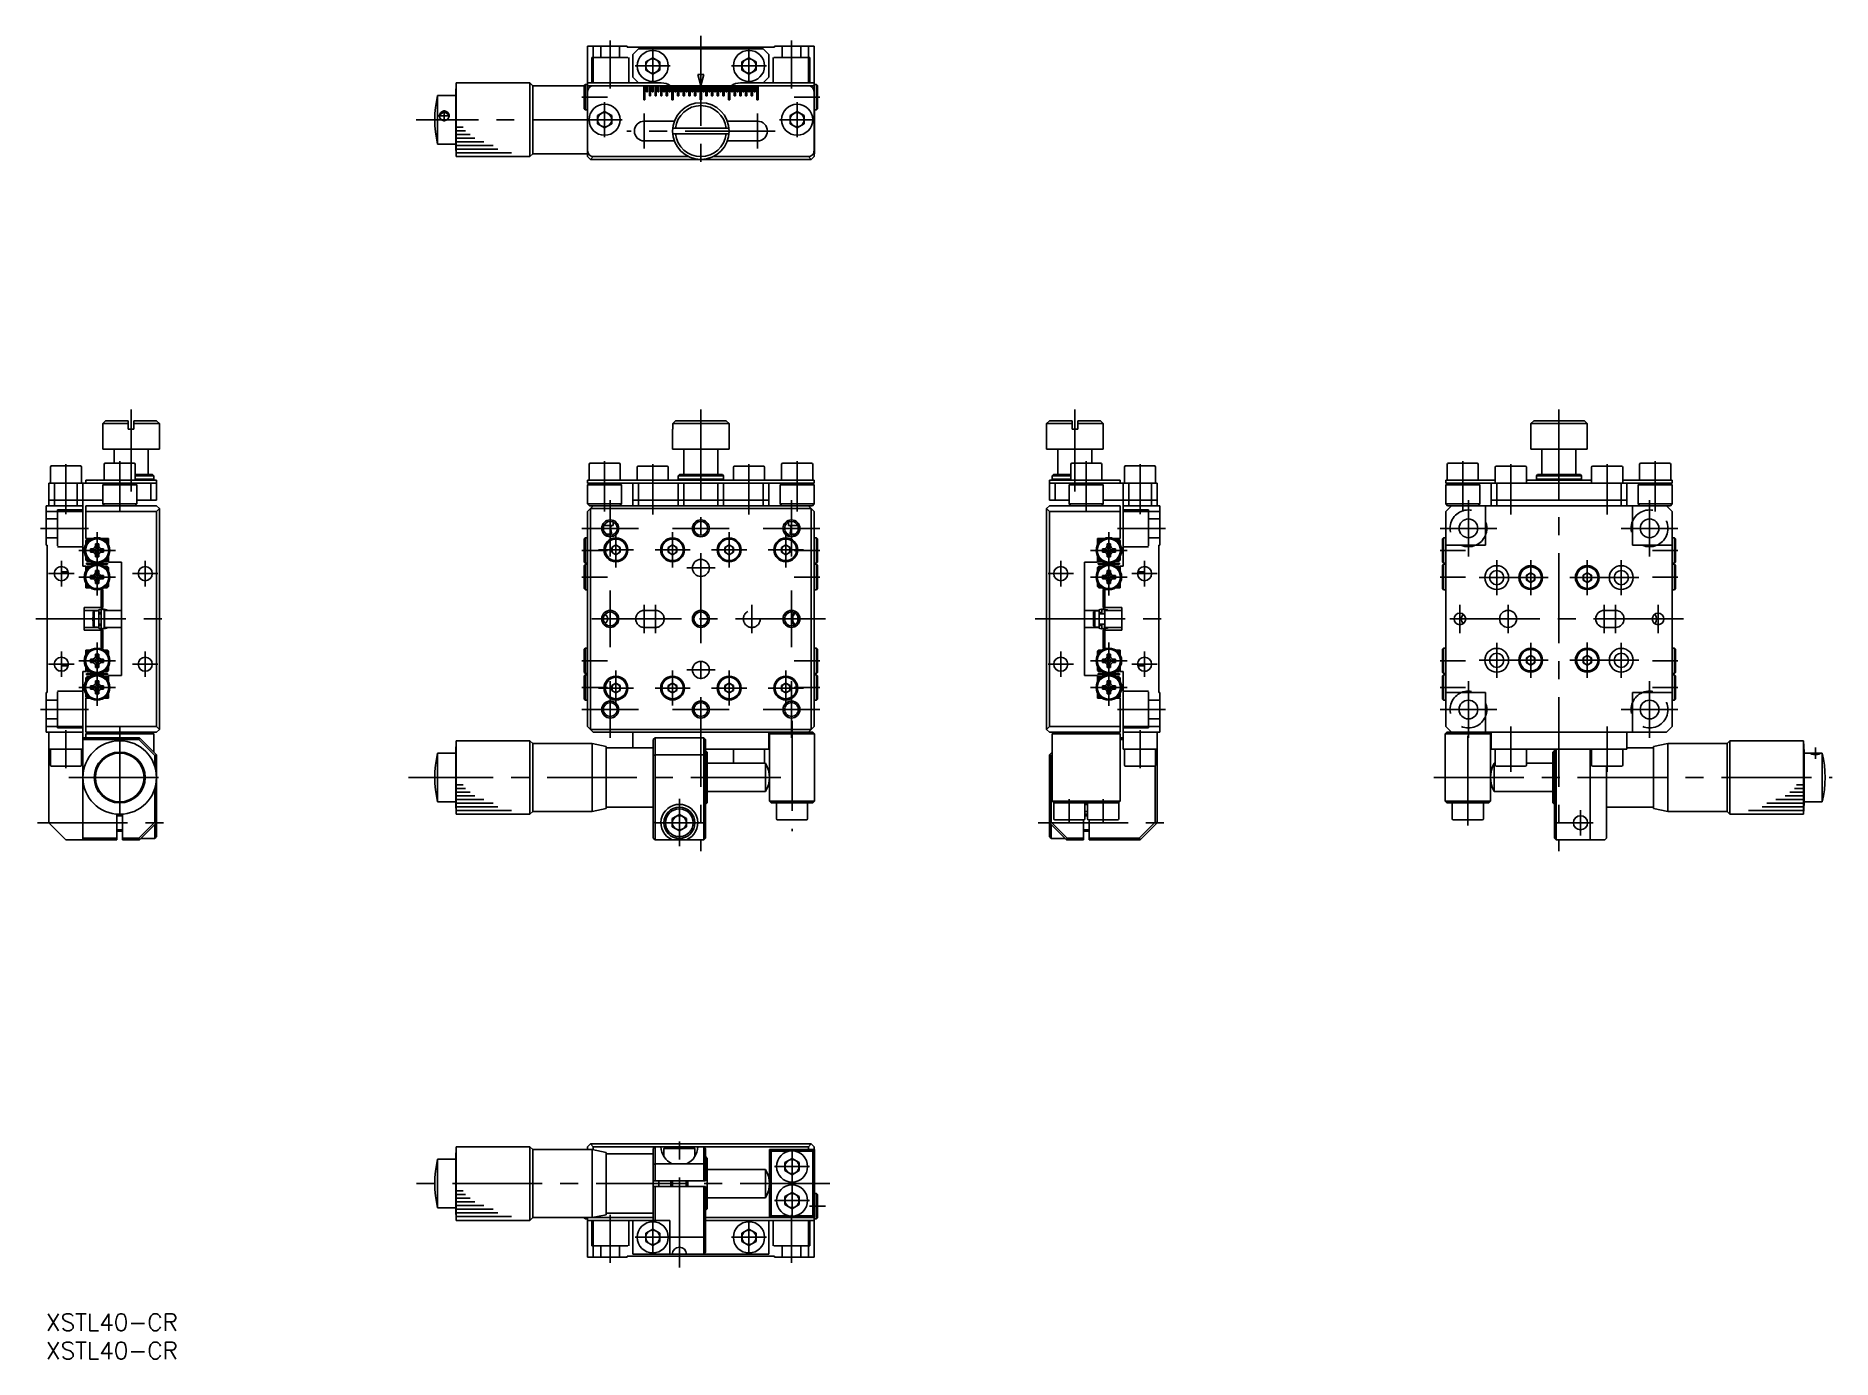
# Model space of a CAD drawing. Extents: x -2 to 315, y -8 to 226.
import ezdxf

# ---------------------------------------------------------------- set-up
doc = ezdxf.new("R2010")
doc.units = 0
doc.header["$LTSCALE"] = 0.5
doc.linetypes.add('CENTER', pattern=[50.8, 31.75, -6.35, 6.35, -6.35])
doc.linetypes.add('DASHED', pattern=[19.05, 12.7, -6.35])
for name, color, linetype in [('MSM_CENTER', 1, 'CENTER'), ('MSM_CONTINUOUS', 7, 'CONTINUOUS'), ('MSM_DASHED', 4, 'DASHED'), ('MSM_NARROW', 5, 'CONTINUOUS'), ('MSM_PART_NUMBER', 7, 'CONTINUOUS')]:
    doc.layers.add(name, color=color, linetype=linetype)
doc.styles.get("Standard").update_dxf_attribs({"font": 'txt.shx', "height": 3, "bigfont": 'bigfont.shx'})

# ---------------------------------------------------------------- blocks, each defined once
blk = doc.blocks.new('*U3')
at = {"layer": 'MSM_PART_NUMBER'}
blk.add_text('XSTL40-CR', height=3, dxfattribs=at).set_placement((0, -3))
blk = doc.blocks.new('*U4')
at = {"layer": 'MSM_PART_NUMBER'}
blk.add_text('XSTL40-CR', height=3, dxfattribs=at).set_placement((0, -8))

msp = doc.modelspace()

# ---------------------------------------------------------------- linework, layer by layer
at = {"layer": 'MSM_CENTER'}
for p, q in [((115.65, 225.67), (115.65, 201.87)), ((99.65, 224.87), (99.65, 216.37)), ((107.15, 217.27), (107.15, 223.47)), ((124.15, 217.27), (124.15, 223.47)), ((131.65, 224.87), (131.65, 216.37)), ((104.05, 220.37), (110.25, 220.37)), ((121.05, 220.37), (127.25, 220.37)), ((70.33, 210.58), (70.33, 212.58)), ((99.15, 214.87), (94.65, 214.87)), ((98.65, 207.77), (98.65, 213.97)), ((132.15, 214.87), (136.65, 214.87)), ((132.65, 207.77), (132.65, 213.97)), ((101.75, 210.87), (65.39, 210.87)), ((69.33, 211.58), (71.33, 211.58)), ((105.65, 205.77), (105.65, 211.97)), ((125.65, 205.77), (125.65, 211.97)), ((129.55, 210.87), (135.75, 210.87)), ((128.75, 208.87), (102.55, 208.87)), ((15, 145.21), (15, 159.71)), ((115.65, 159.71), (115.65, 81.71)), ((181.72, 145.21), (181.72, 159.71)), ((267.22, 159.71), (267.22, 81.71)), ((3.5, 141.19), (3.5, 150.07)), ((13, 141.68), (13, 150.56)), ((98.65, 141.68), (98.65, 150.56)), ((107.15, 141.18), (107.15, 150.06)), ((124.15, 141.18), (124.15, 150.06)), ((132.65, 141.68), (132.65, 150.56)), ((183.72, 141.68), (183.72, 150.56)), ((193.22, 141.19), (193.22, 150.07)), ((250.22, 141.68), (250.22, 150.56)), ((258.72, 141.18), (258.72, 150.06)), ((275.72, 141.18), (275.72, 150.06)), ((284.22, 141.68), (284.22, 150.56)), ((99.65, 143.71), (99.65, 133.71)), ((131.65, 143.71), (131.65, 133.71)), ((251.22, 143.71), (251.22, 133.71)), ((283.22, 143.71), (283.22, 133.71)), ((-1, 138.71), (7.5, 138.71)), ((9, 126.86), (9, 138.06)), ((94.65, 138.71), (104.65, 138.71)), ((100.65, 131.81), (100.65, 138.01)), ((110.65, 138.71), (120.65, 138.71)), ((110.65, 131.81), (110.65, 138.01)), ((120.65, 131.81), (120.65, 138.01)), ((126.65, 138.71), (136.65, 138.71)), ((130.65, 131.81), (130.65, 138.01)), ((187.72, 126.86), (187.72, 138.06)), ((197.72, 138.71), (189.22, 138.71)), ((256.22, 138.71), (246.22, 138.71)), ((288.22, 138.71), (278.22, 138.71)), ((12.25, 134.81), (5.75, 134.81)), ((99.15, 134.81), (94.65, 134.81)), ((97.55, 134.91), (103.75, 134.91)), ((107.55, 134.91), (113.75, 134.91)), ((117.55, 134.91), (123.75, 134.91)), ((127.55, 134.91), (133.75, 134.91)), ((132.15, 134.81), (136.65, 134.81)), ((184.47, 134.81), (190.97, 134.81)), ((250.72, 134.81), (246.22, 134.81)), ((283.72, 134.81), (288.22, 134.81)), ((0.45, 130.71), (4.95, 130.71)), ((2.7, 128.46), (2.7, 132.96)), ((12.25, 130.11), (5.75, 130.11)), ((15.25, 130.71), (19.75, 130.71)), ((17.5, 128.46), (17.5, 132.96)), ((99.15, 130.11), (94.65, 130.11)), ((118.15, 131.71), (113.15, 131.71)), ((132.15, 130.11), (136.65, 130.11)), ((176.97, 130.71), (181.47, 130.71)), ((179.22, 128.46), (179.22, 132.96)), ((184.47, 130.11), (190.97, 130.11)), ((191.77, 130.71), (196.27, 130.71)), ((194.02, 128.46), (194.02, 132.96)), ((250.72, 130.11), (246.22, 130.11)), ((256.22, 126.91), (256.22, 133.11)), ((262.22, 126.91), (262.22, 133.11)), ((272.22, 126.91), (272.22, 133.11)), ((278.22, 126.91), (278.22, 133.11)), ((283.72, 130.11), (288.22, 130.11)), ((99.65, 127.71), (99.65, 117.71)), ((131.65, 127.71), (131.65, 117.71)), ((253.12, 130.01), (265.32, 130.01)), ((269.12, 130.01), (281.32, 130.01)), ((105.65, 120.21), (105.65, 125.21)), ((107.65, 120.21), (107.65, 125.21)), ((124.65, 120.21), (124.65, 125.21)), ((249.72, 120.21), (249.72, 125.21)), ((258.22, 120.21), (258.22, 125.21)), ((275.22, 120.21), (275.22, 125.21)), ((277.22, 120.21), (277.22, 125.21)), ((284.72, 120.21), (284.72, 125.21)), ((-1.8, 122.71), (22, 122.71)), ((137.65, 122.71), (93.65, 122.71)), ((174.72, 122.71), (198.52, 122.71)), ((289.22, 122.71), (245.22, 122.71)), ((9, 107.36), (9, 118.56)), ((187.72, 107.36), (187.72, 118.56)), ((256.22, 112.31), (256.22, 118.51)), ((262.22, 112.31), (262.22, 118.51)), ((272.22, 112.32), (272.22, 118.52)), ((278.22, 112.31), (278.22, 118.51)), ((0.45, 114.71), (4.95, 114.71)), ((2.7, 112.46), (2.7, 116.96)), ((12.25, 115.31), (5.75, 115.31)), ((15.25, 114.71), (19.75, 114.71)), ((17.5, 112.46), (17.5, 116.96)), ((99.15, 115.31), (94.65, 115.31)), ((132.15, 115.31), (136.65, 115.31)), ((176.97, 114.71), (181.47, 114.71)), ((179.22, 112.46), (179.22, 116.96)), ((184.47, 115.31), (190.97, 115.31)), ((191.77, 114.71), (196.27, 114.71)), ((194.02, 112.46), (194.02, 116.96)), ((250.72, 115.31), (246.22, 115.31)), ((253.12, 115.41), (265.32, 115.41)), ((269.12, 115.42), (281.32, 115.41)), ((283.72, 115.31), (288.22, 115.31)), ((99.65, 111.71), (99.65, 101.71)), ((100.65, 107.41), (100.65, 113.61)), ((110.65, 107.41), (110.65, 113.61)), ((118.15, 113.71), (113.15, 113.71)), ((120.65, 107.41), (120.65, 113.61)), ((130.65, 107.41), (130.65, 113.61)), ((131.65, 111.71), (131.65, 101.71)), ((251.22, 111.71), (251.22, 101.71)), ((283.22, 111.71), (283.22, 101.71)), ((12.25, 110.61), (5.75, 110.61)), ((99.15, 110.61), (94.65, 110.61)), ((97.55, 110.51), (103.75, 110.51)), ((107.55, 110.51), (113.75, 110.51)), ((117.55, 110.51), (123.75, 110.51)), ((127.55, 110.51), (133.75, 110.51)), ((132.15, 110.61), (136.65, 110.61)), ((184.47, 110.61), (190.97, 110.61)), ((250.72, 110.61), (246.22, 110.61)), ((283.72, 110.61), (288.22, 110.61)), ((-1, 106.71), (7.5, 106.71)), ((94.65, 106.71), (104.65, 106.71)), ((110.65, 106.71), (120.65, 106.71)), ((126.65, 106.71), (136.65, 106.71)), ((131.75, 104.71), (131.75, 85.21)), ((197.72, 106.71), (189.22, 106.71)), ((256.22, 106.71), (246.22, 106.71)), ((288.22, 106.71), (278.22, 106.71)), ((3.5, 96.36), (3.5, 103.06)), ((13, 103.71), (13, 85.71)), ((193.22, 96.36), (193.22, 103.06)), ((251.12, 86.22), (251.12, 103.72)), ((258.72, 95.71), (258.72, 103.71)), ((275.72, 95.71), (275.72, 103.71)), ((312.52, 98.01), (312.52, 100.01)), ((4, 94.71), (22, 94.71)), ((129.75, 94.71), (63.98, 94.71)), ((245.12, 94.71), (315.46, 94.71)), ((111.85, 82.61), (111.85, 90.96)), ((180.72, 86.86), (180.72, 90.86)), ((186.72, 86.86), (186.72, 90.86)), ((271.02, 84.46), (271.02, 88.96)), ((-1.5, 86.71), (21.5, 86.71)), ((107.6, 86.71), (116.1, 86.71)), ((175.22, 86.71), (198.22, 86.71)), ((273.27, 86.71), (268.77, 86.71)), ((111.85, 8.2), (111.85, 32)), ((131.75, 16.9), (131.75, 29.1)), ((128.65, 26), (134.85, 26)), ((138.44, 23), (64.52, 23)), ((128.65, 20), (134.85, 20)), ((99.65, 9), (99.65, 17.5)), ((107.15, 10.4), (107.15, 16.6)), ((124.15, 10.4), (124.15, 16.6)), ((131.65, 9), (131.65, 17.5)), ((134.85, 19), (137.65, 19)), ((104.05, 13.5), (110.25, 13.5)), ((121.05, 13.5), (127.25, 13.5))]:
    msp.add_line(p, q, dxfattribs=at)
at = {"layer": 'MSM_CONTINUOUS'}
for p, q in [((95.65, 223.87), (95.65, 204.37)), ((95.65, 223.87), (102.65, 223.87)), ((96.65, 217.37), (96.65, 223.87)), ((102.65, 223.67), (102.65, 223.87)), ((128.65, 223.67), (102.65, 223.67)), ((103.65, 222.37), (104.65, 223.37)), ((103.65, 218.37), (103.65, 222.37)), ((104.65, 223.37), (126.65, 223.37)), ((126.65, 223.37), (127.65, 222.37)), ((127.65, 222.37), (127.65, 218.37)), ((128.65, 223.67), (128.65, 223.87)), ((128.65, 223.87), (135.65, 223.87)), ((134.65, 223.87), (134.65, 217.37)), ((135.65, 204.37), (135.65, 223.87)), ((105.9, 221.09), (107.15, 221.82)), ((105.9, 219.65), (105.9, 221.09)), ((107.15, 218.93), (105.9, 219.65)), ((107.15, 221.82), (108.4, 221.09)), ((108.4, 219.65), (107.15, 218.93)), ((108.4, 221.09), (108.4, 219.65)), ((122.9, 221.09), (124.15, 221.82)), ((122.9, 219.65), (122.9, 221.09)), ((124.15, 218.93), (122.9, 219.65)), ((124.15, 221.82), (125.4, 221.09)), ((125.4, 219.65), (124.15, 218.93)), ((125.4, 221.09), (125.4, 219.65)), ((72.45, 217.37), (72.35, 215.37)), ((72.45, 217.37), (72.45, 204.37)), ((85.45, 217.37), (72.45, 217.37)), ((85.45, 217.37), (85.45, 204.37)), ((85.95, 216.87), (85.45, 217.37)), ((85.95, 216.87), (85.95, 204.87)), ((95.05, 216.87), (85.95, 216.87)), ((95.05, 216.92), (95.25, 217.12)), ((95.05, 216.92), (95.05, 212.82)), ((95.25, 217.12), (95.65, 217.12)), ((95.25, 217.12), (95.25, 212.62)), ((95.65, 217.37), (108.65, 217.37)), ((135.65, 216.87), (95.65, 216.87)), ((104.65, 217.37), (103.65, 218.37)), ((105.55, 214.37), (105.55, 216.87)), ((105.75, 216.87), (105.75, 214.37)), ((106.05, 215.77), (106.05, 216.87)), ((106.25, 215.77), (106.05, 215.77)), ((106.25, 216.87), (106.25, 215.77)), ((106.55, 215.07), (106.55, 216.87)), ((106.75, 216.87), (106.75, 215.07)), ((107.05, 215.77), (107.05, 216.87)), ((107.25, 215.77), (107.05, 215.77)), ((107.25, 216.87), (107.25, 215.77)), ((107.55, 215.07), (107.55, 216.87)), ((107.75, 216.87), (107.75, 215.07)), ((108.05, 215.77), (108.05, 216.87)), ((108.25, 215.77), (108.05, 215.77)), ((108.25, 216.87), (108.25, 215.77)), ((108.55, 215.07), (108.55, 216.87)), ((108.75, 216.87), (108.75, 215.07)), ((109.05, 215.77), (109.05, 216.87)), ((109.25, 215.77), (109.05, 215.77)), ((109.25, 216.87), (109.25, 215.77)), ((109.55, 215.07), (109.55, 216.87)), ((109.75, 216.87), (109.75, 215.07)), ((110.05, 215.77), (110.05, 216.87)), ((110.25, 215.77), (110.05, 215.77)), ((110.25, 216.87), (110.25, 215.77)), ((110.55, 214.37), (110.55, 216.87)), ((110.75, 216.87), (110.75, 214.37)), ((111.05, 215.77), (111.05, 216.87)), ((111.25, 215.77), (111.05, 215.77)), ((111.25, 216.87), (111.25, 215.77)), ((111.55, 215.07), (111.55, 216.87)), ((111.75, 216.87), (111.75, 215.07)), ((112.05, 215.77), (112.05, 216.87)), ((112.25, 215.77), (112.05, 215.77)), ((112.25, 216.87), (112.25, 215.77)), ((112.55, 215.07), (112.55, 216.87)), ((112.75, 216.87), (112.75, 215.07)), ((113.05, 215.77), (113.05, 216.87)), ((113.25, 215.77), (113.05, 215.77)), ((113.25, 216.87), (113.25, 215.77)), ((113.55, 215.07), (113.55, 216.87)), ((113.75, 216.87), (113.75, 215.07)), ((114.05, 215.77), (114.05, 216.87)), ((114.25, 215.77), (114.05, 215.77)), ((114.25, 216.87), (114.25, 215.77)), ((114.55, 215.07), (114.55, 216.87)), ((114.75, 216.87), (114.75, 215.07)), ((115.05, 215.77), (115.05, 216.87)), ((115.25, 215.77), (115.05, 215.77)), ((115.11, 218.87), (116.18, 218.87)), ((115.65, 216.87), (115.11, 218.87)), ((115.25, 216.87), (115.25, 215.77)), ((115.55, 214.37), (115.55, 216.87)), ((116.18, 218.87), (115.65, 216.87)), ((115.75, 216.87), (115.75, 214.37)), ((116.05, 215.77), (116.05, 216.87)), ((116.25, 215.77), (116.05, 215.77)), ((116.25, 216.87), (116.25, 215.77)), ((116.55, 215.07), (116.55, 216.87)), ((116.75, 216.87), (116.75, 215.07)), ((117.05, 215.77), (117.05, 216.87)), ((117.25, 215.77), (117.05, 215.77)), ((117.25, 216.87), (117.25, 215.77)), ((117.55, 215.07), (117.55, 216.87)), ((117.75, 216.87), (117.75, 215.07)), ((118.05, 215.77), (118.05, 216.87)), ((118.25, 215.77), (118.05, 215.77)), ((118.25, 216.87), (118.25, 215.77)), ((118.55, 215.07), (118.55, 216.87)), ((118.75, 216.87), (118.75, 215.07)), ((119.05, 215.77), (119.05, 216.87)), ((119.25, 215.77), (119.05, 215.77)), ((119.25, 216.87), (119.25, 215.77)), ((119.55, 215.07), (119.55, 216.87)), ((119.75, 216.87), (119.75, 215.07)), ((120.05, 215.77), (120.05, 216.87)), ((120.25, 215.77), (120.05, 215.77)), ((120.25, 216.87), (120.25, 215.77)), ((120.55, 214.37), (120.55, 216.87)), ((120.75, 216.87), (120.75, 214.37)), ((121.05, 215.77), (121.05, 216.87)), ((121.25, 215.77), (121.05, 215.77)), ((121.25, 216.87), (121.25, 215.77)), ((121.55, 215.07), (121.55, 216.87)), ((121.75, 216.87), (121.75, 215.07)), ((122.05, 215.77), (122.05, 216.87)), ((122.25, 215.77), (122.05, 215.77)), ((122.25, 216.87), (122.25, 215.77)), ((122.55, 215.07), (122.55, 216.87)), ((122.65, 217.37), (135.65, 217.37)), ((122.75, 216.87), (122.75, 215.07)), ((123.05, 215.77), (123.05, 216.87)), ((123.25, 215.77), (123.05, 215.77)), ((123.25, 216.87), (123.25, 215.77)), ((123.55, 215.07), (123.55, 216.87)), ((123.75, 216.87), (123.75, 215.07)), ((124.05, 215.77), (124.05, 216.87)), ((124.25, 215.77), (124.05, 215.77)), ((124.25, 216.87), (124.25, 215.77)), ((124.55, 215.07), (124.55, 216.87)), ((124.75, 216.87), (124.75, 215.07)), ((125.05, 215.77), (125.05, 216.87)), ((125.25, 215.77), (125.05, 215.77)), ((125.25, 216.87), (125.25, 215.77)), ((125.55, 214.37), (125.55, 216.87)), ((125.75, 216.87), (125.75, 214.37)), ((127.65, 218.37), (126.65, 217.37)), ((135.65, 217.12), (136.05, 217.12)), ((136.05, 217.12), (136.25, 216.92)), ((136.05, 212.62), (136.05, 217.12)), ((136.25, 212.82), (136.25, 216.92)), ((69.15, 215.17), (69.15, 206.57)), ((72.35, 215.17), (69.15, 215.17)), ((72.35, 215.37), (72.35, 206.37)), ((95.25, 212.62), (95.05, 212.82)), ((95.65, 212.62), (95.25, 212.62)), ((105.75, 214.37), (105.55, 214.37)), ((106.75, 215.07), (106.55, 215.07)), ((107.75, 215.07), (107.55, 215.07)), ((108.75, 215.07), (108.55, 215.07)), ((109.75, 215.07), (109.55, 215.07)), ((110.75, 214.37), (110.55, 214.37)), ((111.75, 215.07), (111.55, 215.07)), ((112.75, 215.07), (112.55, 215.07)), ((113.75, 215.07), (113.55, 215.07)), ((114.75, 215.07), (114.55, 215.07)), ((115.75, 214.37), (115.55, 214.37)), ((116.75, 215.07), (116.55, 215.07)), ((117.75, 215.07), (117.55, 215.07)), ((118.75, 215.07), (118.55, 215.07)), ((119.75, 215.07), (119.55, 215.07)), ((120.75, 214.37), (120.55, 214.37)), ((121.75, 215.07), (121.55, 215.07)), ((122.75, 215.07), (122.55, 215.07)), ((123.75, 215.07), (123.55, 215.07)), ((124.75, 215.07), (124.55, 215.07)), ((125.75, 214.37), (125.55, 214.37)), ((136.05, 212.62), (135.65, 212.62)), ((135.75, 204.87), (135.75, 212.62)), ((136.25, 212.82), (136.05, 212.62)), ((97.4, 211.59), (98.65, 212.32)), ((97.4, 210.15), (97.4, 211.59)), ((98.65, 209.43), (97.4, 210.15)), ((98.65, 212.32), (99.9, 211.59)), ((99.9, 210.15), (98.65, 209.43)), ((99.9, 211.59), (99.9, 210.15)), ((110.97, 210.62), (105.65, 210.62)), ((125.65, 210.62), (120.33, 210.62)), ((131.4, 211.59), (132.65, 212.32)), ((131.4, 210.15), (131.4, 211.59)), ((132.65, 209.43), (131.4, 210.15)), ((132.65, 212.32), (133.9, 211.59)), ((133.9, 210.15), (132.65, 209.43)), ((133.9, 211.59), (133.9, 210.15)), ((72.35, 206.57), (69.15, 206.57)), ((72.45, 204.37), (72.35, 206.37)), ((105.65, 207.12), (110.97, 207.12)), ((120.62, 209.37), (110.67, 209.37)), ((110.67, 208.37), (120.62, 208.37)), ((120.33, 207.12), (125.65, 207.12)), ((85.45, 204.37), (72.45, 204.37)), ((85.95, 204.87), (85.45, 204.37)), ((95.65, 204.87), (85.95, 204.87)), ((95.65, 204.37), (96.15, 203.87)), ((96.15, 203.87), (96.65, 204.37)), ((96.15, 203.87), (135.15, 203.87)), ((96.65, 204.37), (113.47, 204.37)), ((117.83, 204.37), (134.65, 204.37)), ((134.65, 204.37), (135.15, 203.87)), ((135.15, 203.87), (135.65, 204.37)), ((135.75, 204.87), (135.65, 204.97)), ((135.65, 204.87), (135.75, 204.87)), ((10, 157.21), (10.5, 157.71)), ((10, 152.71), (10, 157.21)), ((14.5, 157.21), (10, 157.21)), ((14.5, 157.71), (10.5, 157.71)), ((14.5, 157.71), (14.5, 156.21)), ((15.5, 156.21), (14.5, 156.21)), ((19.5, 157.71), (15.5, 157.71)), ((15.5, 156.21), (15.5, 157.71)), ((20, 157.21), (15.5, 157.21)), ((19.5, 157.71), (20, 157.21)), ((20, 157.21), (20, 152.71)), ((110.65, 156.21), (110.65, 152.71)), ((110.67, 156.21), (110.65, 156.21)), ((111.17, 157.71), (110.67, 157.21)), ((120.62, 157.21), (110.67, 157.21)), ((110.67, 157.21), (110.67, 156.21)), ((120.12, 157.71), (111.17, 157.71)), ((120.12, 157.71), (120.62, 157.21)), ((120.62, 157.21), (120.62, 156.21)), ((120.65, 156.21), (120.62, 156.21)), ((120.65, 156.21), (120.65, 152.71)), ((177.22, 157.71), (176.72, 157.21)), ((176.72, 157.21), (176.72, 152.71)), ((176.72, 157.21), (181.22, 157.21)), ((177.22, 157.71), (181.22, 157.71)), ((181.22, 156.21), (181.22, 157.71)), ((181.22, 156.21), (182.22, 156.21)), ((182.22, 157.71), (186.22, 157.71)), ((182.22, 157.71), (182.22, 156.21)), ((182.22, 157.21), (186.72, 157.21)), ((186.22, 157.71), (186.72, 157.21)), ((186.72, 152.71), (186.72, 157.21)), ((262.22, 156.21), (262.22, 152.71)), ((262.22, 156.21), (262.25, 156.21)), ((262.75, 157.71), (262.25, 157.21)), ((262.25, 157.21), (272.2, 157.21)), ((262.25, 157.21), (262.25, 156.21)), ((262.75, 157.71), (271.7, 157.71)), ((272.2, 157.21), (271.7, 157.71)), ((272.2, 157.21), (272.2, 156.21)), ((272.2, 156.21), (272.22, 156.21)), ((272.22, 156.21), (272.22, 152.71)), ((20, 152.71), (10, 152.71)), ((12, 150.21), (12, 152.71)), ((18, 152.71), (18, 148.21)), ((120.65, 152.71), (110.65, 152.71)), ((112.65, 152.71), (112.65, 148.21)), ((118.65, 152.71), (118.65, 148.21)), ((176.72, 152.71), (186.72, 152.71)), ((178.72, 152.71), (178.72, 148.21)), ((184.72, 150.21), (184.72, 152.71)), ((262.22, 152.71), (272.22, 152.71)), ((264.22, 152.71), (264.22, 148.21)), ((270.22, 152.71), (270.22, 148.21)), ((0.75, 146.71), (0.75, 149.52)), ((0.95, 149.72), (6.05, 149.72)), ((6.25, 149.52), (6.25, 146.71)), ((10.25, 147.21), (10.25, 150.01)), ((10.45, 150.21), (15.55, 150.21)), ((15.75, 150.01), (15.75, 147.21)), ((95.9, 150.01), (95.9, 147.21)), ((101.2, 150.21), (96.1, 150.21)), ((101.4, 150.01), (101.4, 147.21)), ((104.4, 149.51), (104.4, 147.21)), ((109.7, 149.71), (104.6, 149.71)), ((109.9, 149.51), (109.9, 147.21)), ((121.4, 149.51), (121.4, 147.21)), ((126.7, 149.71), (121.6, 149.71)), ((126.9, 149.51), (126.9, 147.21)), ((129.9, 150.01), (129.9, 147.21)), ((135.2, 150.21), (130.1, 150.21)), ((135.4, 150.01), (135.4, 147.21)), ((180.97, 150.01), (180.97, 147.21)), ((186.27, 150.21), (181.17, 150.21)), ((186.47, 147.21), (186.47, 150.01)), ((190.47, 149.52), (190.47, 146.71)), ((195.77, 149.72), (190.67, 149.72)), ((195.97, 146.71), (195.97, 149.52)), ((247.47, 150.01), (247.47, 147.21)), ((247.67, 150.21), (252.77, 150.21)), ((252.97, 150.01), (252.97, 147.21)), ((255.97, 149.51), (255.97, 146.71)), ((256.17, 149.71), (261.27, 149.71)), ((261.47, 149.51), (261.47, 146.71)), ((272.97, 149.51), (272.97, 146.71)), ((273.17, 149.71), (278.27, 149.71)), ((278.47, 149.51), (278.47, 146.71)), ((281.47, 150.01), (281.47, 147.21)), ((281.67, 150.21), (286.77, 150.21)), ((286.97, 150.01), (286.97, 147.21)), ((0.5, 146.71), (0.5, 142.71)), ((19.5, 146.71), (0.5, 146.71)), ((1.5, 142.71), (1.5, 146.71)), ((5.5, 146.71), (5.5, 142.71)), ((6.5, 132.01), (6.5, 146.71)), ((19.5, 147.21), (7, 147.21)), ((7, 147.21), (7, 146.71)), ((10, 146.41), (10.3, 146.71)), ((10, 143.01), (10, 146.41)), ((16, 146.41), (10, 146.41)), ((16, 146.41), (15.7, 146.71)), ((18.8, 148.21), (15.75, 148.21)), ((19, 148.01), (15.75, 148.01)), ((15.75, 147.41), (19, 147.41)), ((16, 146.41), (16, 143.01)), ((18.5, 146.71), (18.5, 143.71)), ((19, 148.01), (18.8, 148.21)), ((18.8, 147.21), (19, 147.41)), ((19, 148.01), (19, 147.41)), ((19.5, 143.71), (19.5, 147.21)), ((95.65, 147.21), (95.65, 146.71)), ((135.65, 147.21), (95.65, 147.21)), ((135.65, 146.71), (95.65, 146.71)), ((95.65, 146.41), (95.95, 146.71)), ((95.65, 143.01), (95.65, 146.41)), ((95.65, 146.41), (101.65, 146.41)), ((101.35, 146.71), (101.65, 146.41)), ((101.65, 146.41), (101.65, 143.01)), ((103.65, 146.71), (103.65, 142.71)), ((104.65, 146.71), (104.65, 142.71)), ((111.85, 148.21), (111.65, 148.01)), ((111.65, 148.01), (111.65, 147.41)), ((119.65, 148.01), (111.65, 148.01)), ((111.85, 147.21), (111.65, 147.41)), ((111.65, 147.41), (119.65, 147.41)), ((111.65, 146.71), (111.65, 142.71)), ((119.45, 148.21), (111.85, 148.21)), ((112.65, 146.71), (112.65, 142.71)), ((118.65, 146.71), (118.65, 142.71)), ((119.65, 148.01), (119.45, 148.21)), ((119.45, 147.21), (119.65, 147.41)), ((119.65, 148.01), (119.65, 147.41)), ((119.65, 146.71), (119.65, 142.71)), ((126.65, 146.71), (126.65, 142.71)), ((127.65, 146.71), (127.65, 142.71)), ((129.65, 146.41), (129.95, 146.71)), ((129.65, 143.01), (129.65, 146.41)), ((129.65, 146.41), (135.65, 146.41)), ((135.35, 146.71), (135.65, 146.41)), ((135.65, 147.21), (135.65, 146.71)), ((135.65, 146.41), (135.65, 143.01)), ((177.22, 147.21), (189.72, 147.21)), ((177.22, 143.71), (177.22, 147.21)), ((177.22, 146.71), (196.22, 146.71)), ((177.72, 148.01), (177.92, 148.21)), ((177.72, 148.01), (177.72, 147.41)), ((177.72, 148.01), (180.97, 148.01)), ((177.92, 147.21), (177.72, 147.41)), ((180.97, 147.41), (177.72, 147.41)), ((177.92, 148.21), (180.97, 148.21)), ((178.22, 146.71), (178.22, 143.71)), ((180.72, 146.41), (181.02, 146.71)), ((180.72, 146.41), (180.72, 143.01)), ((180.72, 146.41), (186.72, 146.41)), ((186.72, 146.41), (186.42, 146.71)), ((186.72, 143.01), (186.72, 146.41)), ((189.72, 147.21), (189.72, 146.71)), ((190.22, 132.01), (190.22, 146.71)), ((191.22, 146.71), (191.22, 142.71)), ((195.22, 142.71), (195.22, 146.71)), ((196.22, 146.71), (196.22, 142.71)), ((247.22, 147.21), (247.22, 146.71)), ((247.22, 147.21), (255.97, 147.21)), ((247.22, 146.71), (287.22, 146.71)), ((247.52, 146.71), (247.22, 146.41)), ((247.22, 146.41), (247.22, 143.01)), ((253.22, 146.41), (247.22, 146.41)), ((253.22, 146.41), (252.92, 146.71)), ((253.22, 143.01), (253.22, 146.41)), ((255.22, 146.71), (255.22, 142.71)), ((256.22, 146.71), (256.22, 142.71)), ((261.47, 147.21), (272.97, 147.21)), ((263.22, 148.01), (263.42, 148.21)), ((263.22, 148.01), (263.22, 147.41)), ((263.22, 148.01), (271.22, 148.01)), ((263.42, 147.21), (263.22, 147.41)), ((271.22, 147.41), (263.22, 147.41)), ((263.42, 148.21), (271.02, 148.21)), ((271.02, 148.21), (271.22, 148.01)), ((271.02, 147.21), (271.22, 147.41)), ((271.22, 148.01), (271.22, 147.41)), ((278.22, 146.71), (278.22, 142.71)), ((278.47, 147.21), (287.22, 147.21)), ((279.22, 146.71), (279.22, 142.71)), ((281.52, 146.71), (281.22, 146.41)), ((281.22, 146.41), (281.22, 143.01)), ((287.22, 146.41), (281.22, 146.41)), ((287.22, 146.41), (286.92, 146.71)), ((287.22, 147.21), (287.22, 146.71)), ((287.22, 143.01), (287.22, 146.41)), ((0.5, 143.71), (10, 143.71)), ((10, 143.01), (10.3, 142.71)), ((16, 143.01), (10, 143.01)), ((15.7, 142.71), (16, 143.01)), ((19.5, 143.71), (16, 143.71)), ((101.65, 143.01), (95.65, 143.01)), ((95.65, 143.01), (95.95, 142.71)), ((101.65, 143.01), (101.35, 142.71)), ((127.65, 143.71), (103.65, 143.71)), ((135.65, 143.01), (129.65, 143.01)), ((129.95, 142.71), (129.65, 143.01)), ((135.65, 143.01), (135.35, 142.71)), ((177.22, 143.71), (180.72, 143.71)), ((180.72, 143.01), (186.72, 143.01)), ((181.02, 142.71), (180.72, 143.01)), ((186.72, 143.01), (186.42, 142.71)), ((196.22, 143.71), (186.72, 143.71)), ((247.22, 143.01), (253.22, 143.01)), ((247.22, 143.01), (247.52, 142.71)), ((253.22, 143.01), (252.92, 142.71)), ((255.22, 143.71), (279.22, 143.71)), ((281.22, 143.01), (287.22, 143.01)), ((281.52, 142.71), (281.22, 143.01)), ((287.22, 143.01), (286.92, 142.71)), ((0, 142.71), (0, 135.71)), ((6.5, 142.71), (0, 142.71)), ((6.5, 141.71), (0, 141.71)), ((7, 142.71), (7, 136.91)), ((19.5, 142.71), (7, 142.71)), ((19.5, 141.71), (7, 141.71)), ((19.5, 142.71), (20, 142.21)), ((20, 142.21), (19.5, 141.71)), ((19.5, 103.71), (19.5, 141.71)), ((20, 142.21), (20, 103.21)), ((95.65, 141.71), (96.65, 142.71)), ((95.65, 141.71), (95.65, 103.71)), ((135.35, 142.71), (95.95, 142.71)), ((135.15, 142.21), (96.15, 142.21)), ((96.15, 142.21), (96.15, 103.21)), ((100.15, 139.21), (100.15, 139.84)), ((131.15, 139.21), (131.15, 139.84)), ((134.65, 142.71), (135.65, 141.71)), ((135.15, 142.21), (135.15, 103.21)), ((135.65, 141.71), (135.65, 103.71)), ((176.72, 142.21), (177.22, 142.71)), ((177.22, 141.71), (176.72, 142.21)), ((176.72, 103.21), (176.72, 142.21)), ((177.22, 142.71), (189.72, 142.71)), ((177.22, 141.71), (177.22, 103.71)), ((189.72, 141.71), (177.22, 141.71)), ((189.72, 136.91), (189.72, 142.71)), ((190.22, 142.71), (196.72, 142.71)), ((196.72, 141.71), (190.22, 141.71)), ((196.72, 142.71), (196.72, 135.71)), ((247.22, 141.71), (248.22, 142.71)), ((247.22, 141.71), (247.22, 103.71)), ((247.52, 142.71), (286.92, 142.71)), ((254.22, 135.71), (254.22, 142.71)), ((280.22, 135.71), (280.22, 142.71)), ((286.22, 142.71), (287.22, 141.71)), ((287.22, 103.71), (287.22, 141.71)), ((7, 136.91), (8.19, 136.91)), ((7.2, 136.71), (7, 136.51)), ((7, 136.51), (7, 135.84)), ((7, 136.51), (7.53, 136.51)), ((7.79, 136.71), (7.2, 136.71)), ((7.2, 136.16), (7.2, 136.71)), ((8.13, 136.89), (8.1, 136.91)), ((9.81, 136.91), (11, 136.91)), ((9.9, 136.91), (9.87, 136.89)), ((10.8, 136.71), (10.21, 136.71)), ((10.47, 136.51), (11, 136.51)), ((11, 136.51), (10.8, 136.71)), ((10.8, 136.71), (10.8, 136.16)), ((11, 136.91), (11, 135.84)), ((95.25, 137.06), (95.05, 136.86)), ((95.05, 132.76), (95.05, 136.86)), ((95.65, 137.06), (95.25, 137.06)), ((95.25, 132.56), (95.25, 137.06)), ((100.15, 139.21), (98.53, 139.21)), ((99.89, 137.71), (98.93, 137.71)), ((99.89, 137.71), (99.53, 137.49)), ((131.15, 139.21), (132.77, 139.21)), ((131.41, 137.71), (131.77, 137.49)), ((131.41, 137.71), (132.36, 137.71)), ((135.65, 137.06), (136.05, 137.06)), ((136.05, 137.06), (136.25, 136.86)), ((136.05, 132.56), (136.05, 137.06)), ((136.25, 132.76), (136.25, 136.86)), ((186.91, 136.91), (185.72, 136.91)), ((185.72, 136.91), (185.72, 135.84)), ((185.92, 136.71), (185.72, 136.51)), ((186.24, 136.51), (185.72, 136.51)), ((185.92, 136.71), (185.92, 136.16)), ((185.92, 136.71), (186.51, 136.71)), ((186.82, 136.91), (186.84, 136.89)), ((189.72, 136.91), (188.52, 136.91)), ((188.59, 136.89), (188.62, 136.91)), ((188.92, 136.71), (189.52, 136.71)), ((189.72, 136.51), (189.19, 136.51)), ((189.52, 136.71), (189.72, 136.51)), ((189.52, 136.16), (189.52, 136.71)), ((189.72, 136.51), (189.72, 135.84)), ((246.82, 137.06), (246.62, 136.86)), ((246.62, 132.76), (246.62, 136.86)), ((247.22, 137.06), (246.82, 137.06)), ((246.82, 132.56), (246.82, 137.06)), ((287.22, 137.06), (287.62, 137.06)), ((287.62, 137.06), (287.82, 136.86)), ((287.62, 132.56), (287.62, 137.06)), ((287.82, 132.76), (287.82, 136.86)), ((0.2, 135.71), (0, 135.71)), ((0.2, 109.71), (0.2, 135.71)), ((7, 133.78), (7, 133.11)), ((7.2, 132.91), (7.2, 133.46)), ((7.85, 135.11), (8.2, 135.11)), ((7.85, 134.51), (7.85, 135.11)), ((7.85, 135.11), (8.2, 134.9)), ((7.85, 134.51), (8.2, 134.73)), ((8.2, 134.51), (7.85, 134.51)), ((8.2, 134.9), (8.41, 134.9)), ((8.2, 134.9), (8.2, 134.73)), ((8.41, 134.73), (8.2, 134.73)), ((8.7, 135.96), (9.3, 135.96)), ((8.7, 135.61), (8.7, 135.96)), ((8.7, 135.96), (8.91, 135.61)), ((8.7, 133.66), (8.91, 134.02)), ((8.7, 133.66), (8.7, 134.01)), ((9.3, 133.66), (8.7, 133.66)), ((8.91, 135.4), (8.91, 135.61)), ((9.09, 135.61), (8.91, 135.61)), ((8.91, 134.02), (8.91, 134.23)), ((9.09, 134.02), (8.91, 134.02)), ((9.3, 135.96), (9.09, 135.61)), ((9.09, 135.61), (9.09, 135.4)), ((9.09, 134.23), (9.09, 134.02)), ((9.3, 133.66), (9.09, 134.02)), ((9.3, 135.96), (9.3, 135.61)), ((9.3, 134.01), (9.3, 133.66)), ((9.59, 134.9), (9.8, 134.9)), ((9.8, 134.73), (9.59, 134.73)), ((9.8, 135.11), (10.15, 135.11)), ((9.8, 134.9), (10.15, 135.11)), ((9.8, 134.9), (9.8, 134.73)), ((9.8, 134.73), (10.15, 134.51)), ((10.15, 134.51), (9.8, 134.51)), ((10.15, 135.11), (10.15, 134.51)), ((10.8, 133.46), (10.8, 132.91)), ((11, 132.71), (11, 133.78)), ((99.9, 135.35), (100.65, 135.78)), ((99.9, 134.48), (99.9, 135.35)), ((100.65, 134.05), (99.9, 134.48)), ((100.65, 135.78), (101.4, 135.35)), ((101.4, 134.48), (100.65, 134.05)), ((101.4, 135.35), (101.4, 134.48)), ((109.9, 135.35), (110.65, 135.78)), ((109.9, 134.48), (109.9, 135.35)), ((110.65, 134.05), (109.9, 134.48)), ((110.65, 135.78), (111.4, 135.35)), ((111.4, 134.48), (110.65, 134.05)), ((111.4, 135.35), (111.4, 134.48)), ((119.9, 135.35), (120.65, 135.78)), ((119.9, 134.48), (119.9, 135.35)), ((120.65, 134.05), (119.9, 134.48)), ((120.65, 135.78), (121.4, 135.35)), ((121.4, 134.48), (120.65, 134.05)), ((121.4, 135.35), (121.4, 134.48)), ((129.9, 135.35), (130.65, 135.78)), ((129.9, 134.48), (129.9, 135.35)), ((130.65, 134.05), (129.9, 134.48)), ((130.65, 135.78), (131.4, 135.35)), ((131.4, 134.48), (130.65, 134.05)), ((131.4, 135.35), (131.4, 134.48)), ((185.72, 133.78), (185.72, 132.71)), ((185.92, 133.46), (185.92, 132.91)), ((186.92, 135.11), (186.57, 135.11)), ((186.57, 135.11), (186.57, 134.51)), ((186.57, 135.11), (186.92, 134.9)), ((186.57, 134.51), (186.92, 134.73)), ((186.57, 134.51), (186.92, 134.51)), ((187.13, 134.9), (186.92, 134.9)), ((186.92, 134.9), (186.92, 134.73)), ((186.92, 134.73), (187.13, 134.73)), ((188.02, 135.96), (187.42, 135.96)), ((187.42, 135.96), (187.42, 135.61)), ((187.42, 135.96), (187.63, 135.61)), ((187.42, 133.66), (187.63, 134.02)), ((187.42, 134.01), (187.42, 133.66)), ((187.42, 133.66), (188.02, 133.66)), ((187.63, 135.61), (187.63, 135.4)), ((187.63, 135.61), (187.8, 135.61)), ((187.63, 134.23), (187.63, 134.02)), ((187.63, 134.02), (187.8, 134.02)), ((188.02, 135.96), (187.8, 135.61)), ((187.8, 135.4), (187.8, 135.61)), ((187.8, 134.02), (187.8, 134.23)), ((188.02, 133.66), (187.8, 134.02)), ((188.02, 135.61), (188.02, 135.96)), ((188.02, 133.66), (188.02, 134.01)), ((188.51, 134.9), (188.3, 134.9)), ((188.3, 134.73), (188.51, 134.73)), ((188.51, 134.9), (188.87, 135.11)), ((188.51, 134.9), (188.51, 134.73)), ((188.51, 134.73), (188.87, 134.51)), ((188.87, 135.11), (188.52, 135.11)), ((188.52, 134.51), (188.87, 134.51)), ((188.87, 134.51), (188.87, 135.11)), ((189.52, 132.91), (189.52, 133.46)), ((189.72, 133.78), (189.72, 133.11)), ((196.52, 135.71), (196.72, 135.71)), ((196.52, 135.71), (196.52, 109.71)), ((247.22, 135.71), (254.22, 135.71)), ((280.22, 135.71), (287.22, 135.71)), ((2.7, 131.91), (2.35, 131.91)), ((2.7, 129.46), (2.7, 131.91)), ((3.91, 131.01), (2.7, 131.01)), ((7, 132.01), (6.5, 132.01)), ((7, 133.11), (7.2, 132.91)), ((7.53, 133.11), (7, 133.11)), ((7, 131.14), (7, 132.01)), ((7.2, 132.01), (7, 131.81)), ((7.53, 131.81), (7, 131.81)), ((7.12, 132.56), (10.87, 132.56)), ((7.12, 132.36), (7.12, 132.56)), ((7.12, 132.36), (10.87, 132.36)), ((7.2, 132.91), (7.79, 132.91)), ((7.79, 132.01), (7.2, 132.01)), ((7.2, 132.01), (7.2, 131.46)), ((7.85, 130.41), (8.2, 130.41)), ((7.85, 129.81), (7.85, 130.41)), ((7.85, 130.41), (8.2, 130.2)), ((8.05, 132.57), (8.19, 132.71)), ((8.05, 132.56), (8.05, 132.57)), ((8.05, 132.56), (8.05, 132.57)), ((8.05, 132.36), (8.05, 132.36)), ((8.19, 132.21), (8.05, 132.36)), ((8.05, 132.36), (8.05, 132.36)), ((8.24, 132.23), (8.11, 132.36)), ((8.2, 130.2), (8.41, 130.2)), ((8.2, 130.2), (8.2, 130.03)), ((8.35, 132.27), (8.25, 132.36)), ((8.7, 131.26), (9.3, 131.26)), ((8.7, 130.91), (8.7, 131.26)), ((8.7, 131.26), (8.91, 130.91)), ((8.91, 130.7), (8.91, 130.91)), ((9.09, 130.91), (8.91, 130.91)), ((9.3, 131.26), (9.09, 130.91)), ((9.09, 130.91), (9.09, 130.7)), ((9.3, 131.26), (9.3, 130.91)), ((9.59, 130.2), (9.8, 130.2)), ((9.65, 132.66), (9.75, 132.56)), ((9.76, 132.7), (9.89, 132.56)), ((9.8, 130.41), (10.15, 130.41)), ((9.8, 130.2), (10.15, 130.41)), ((9.8, 130.2), (9.8, 130.03)), ((9.81, 132.71), (9.95, 132.57)), ((9.95, 132.36), (9.81, 132.21)), ((9.95, 132.57), (9.95, 132.56)), ((9.95, 132.57), (9.95, 132.56)), ((9.95, 132.36), (9.95, 132.36)), ((9.95, 132.36), (9.95, 132.36)), ((10.15, 130.41), (10.15, 129.81)), ((10.21, 132.91), (10.8, 132.91)), ((10.8, 132.01), (10.21, 132.01)), ((11, 133.11), (10.47, 133.11)), ((11, 131.81), (10.47, 131.81)), ((10.8, 132.91), (11, 133.11)), ((10.8, 132.01), (11, 131.81)), ((10.8, 131.46), (10.8, 132.01)), ((10.87, 132.36), (10.87, 132.56)), ((11, 132.71), (13.3, 132.71)), ((11, 131.14), (11, 131.81)), ((13.3, 132.71), (13.3, 112.71)), ((95.05, 132.76), (95.25, 132.56)), ((95.25, 132.36), (95.05, 132.16)), ((95.05, 128.06), (95.05, 132.16)), ((95.25, 132.56), (95.65, 132.56)), ((95.25, 132.36), (95.65, 132.36)), ((95.25, 127.86), (95.25, 132.36)), ((136.05, 132.56), (135.65, 132.56)), ((136.05, 132.36), (135.65, 132.36)), ((136.25, 132.76), (136.05, 132.56)), ((136.05, 132.36), (136.25, 132.16)), ((136.05, 127.86), (136.05, 132.36)), ((136.25, 128.06), (136.25, 132.16)), ((185.72, 132.71), (183.42, 132.71)), ((183.42, 132.71), (183.42, 112.71)), ((185.72, 133.11), (186.24, 133.11)), ((185.72, 133.11), (185.92, 132.91)), ((185.92, 132.01), (185.72, 131.81)), ((186.24, 131.81), (185.72, 131.81)), ((185.72, 131.14), (185.72, 131.81)), ((189.59, 132.56), (185.84, 132.56)), ((185.84, 132.36), (185.84, 132.56)), ((189.59, 132.36), (185.84, 132.36)), ((186.51, 132.91), (185.92, 132.91)), ((185.92, 132.01), (186.51, 132.01)), ((185.92, 132.01), (185.92, 131.46)), ((186.92, 130.41), (186.57, 130.41)), ((186.57, 130.41), (186.57, 129.81)), ((186.57, 130.41), (186.92, 130.2)), ((186.91, 132.71), (186.76, 132.57)), ((186.76, 132.57), (186.76, 132.56)), ((186.76, 132.57), (186.77, 132.56)), ((186.76, 132.36), (186.76, 132.36)), ((186.76, 132.36), (186.91, 132.21)), ((186.77, 132.36), (186.76, 132.36)), ((186.96, 132.7), (186.83, 132.56)), ((187.13, 130.2), (186.92, 130.2)), ((186.92, 130.2), (186.92, 130.03)), ((187.07, 132.66), (186.97, 132.56)), ((188.02, 131.26), (187.42, 131.26)), ((187.42, 131.26), (187.42, 130.91)), ((187.42, 131.26), (187.63, 130.91)), ((187.63, 130.91), (187.63, 130.7)), ((187.63, 130.91), (187.8, 130.91)), ((188.02, 131.26), (187.8, 130.91)), ((187.8, 130.7), (187.8, 130.91)), ((188.02, 130.91), (188.02, 131.26)), ((188.51, 130.2), (188.3, 130.2)), ((188.37, 132.27), (188.47, 132.36)), ((188.48, 132.23), (188.61, 132.36)), ((188.51, 130.2), (188.87, 130.41)), ((188.51, 130.2), (188.51, 130.03)), ((188.87, 130.41), (188.52, 130.41)), ((188.67, 132.57), (188.53, 132.71)), ((188.53, 132.21), (188.67, 132.36)), ((188.67, 132.56), (188.67, 132.57)), ((188.67, 132.56), (188.67, 132.57)), ((188.67, 132.36), (188.67, 132.36)), ((188.67, 132.36), (188.67, 132.36)), ((188.87, 129.81), (188.87, 130.41)), ((189.52, 132.91), (188.92, 132.91)), ((188.92, 132.01), (189.52, 132.01)), ((189.19, 133.11), (189.72, 133.11)), ((189.72, 131.81), (189.19, 131.81)), ((189.52, 132.91), (189.72, 133.11)), ((189.52, 131.46), (189.52, 132.01)), ((189.72, 131.81), (189.52, 132.01)), ((189.59, 132.36), (189.59, 132.56)), ((189.72, 131.14), (189.72, 132.01)), ((189.72, 132.01), (190.22, 132.01)), ((194.02, 131.01), (192.8, 131.01)), ((194.38, 131.91), (194.02, 131.91)), ((194.02, 129.46), (194.02, 131.91)), ((246.62, 132.76), (246.82, 132.56)), ((246.82, 132.36), (246.62, 132.16)), ((246.62, 128.06), (246.62, 132.16)), ((246.82, 132.56), (247.22, 132.56)), ((246.82, 132.36), (247.22, 132.36)), ((246.82, 127.86), (246.82, 132.36)), ((261.47, 130.45), (262.22, 130.88)), ((261.47, 129.58), (261.47, 130.45)), ((262.22, 130.88), (262.97, 130.45)), ((262.97, 130.45), (262.97, 129.58)), ((271.47, 130.45), (272.22, 130.88)), ((271.47, 129.58), (271.47, 130.45)), ((272.22, 130.88), (272.97, 130.45)), ((272.97, 130.45), (272.97, 129.58)), ((287.62, 132.56), (287.22, 132.56)), ((287.62, 132.36), (287.22, 132.36)), ((287.82, 132.76), (287.62, 132.56)), ((287.62, 132.36), (287.82, 132.16)), ((287.62, 127.86), (287.62, 132.36)), ((287.82, 128.06), (287.82, 132.16)), ((7, 128.21), (7, 129.08)), ((7.2, 128.21), (7, 128.41)), ((7, 128.41), (7.53, 128.41)), ((7.79, 128.21), (7, 128.21)), ((7.2, 128.76), (7.2, 128.21)), ((7.85, 129.81), (8.2, 130.03)), ((8.2, 129.81), (7.85, 129.81)), ((8.41, 130.03), (8.2, 130.03)), ((8.7, 128.96), (8.91, 129.32)), ((8.7, 128.96), (8.7, 129.31)), ((9.3, 128.96), (8.7, 128.96)), ((8.91, 129.32), (8.91, 129.53)), ((9.09, 129.32), (8.91, 129.32)), ((9.09, 129.53), (9.09, 129.32)), ((9.3, 128.96), (9.09, 129.32)), ((9.3, 129.31), (9.3, 128.96)), ((9.8, 130.03), (9.59, 130.03)), ((9.7, 124.71), (9.7, 127.97)), ((9.8, 130.03), (10.15, 129.81)), ((10.15, 129.81), (9.8, 129.81)), ((9.87, 128.04), (10, 127.91)), ((10, 127.91), (10, 124.71)), ((10.21, 128.21), (10.8, 128.21)), ((10.47, 128.41), (11, 128.41)), ((10.8, 128.21), (10.8, 128.76)), ((11, 128.41), (10.8, 128.21)), ((11, 128.41), (11, 129.08)), ((95.05, 128.06), (95.25, 127.86)), ((95.25, 127.86), (95.65, 127.86)), ((136.05, 127.86), (135.65, 127.86)), ((136.25, 128.06), (136.05, 127.86)), ((185.72, 128.41), (185.72, 129.08)), ((185.72, 128.41), (186.24, 128.41)), ((185.92, 128.21), (185.72, 128.41)), ((185.92, 128.76), (185.92, 128.21)), ((186.51, 128.21), (185.92, 128.21)), ((186.57, 129.81), (186.92, 130.03)), ((186.57, 129.81), (186.92, 129.81)), ((186.84, 128.04), (186.72, 127.91)), ((186.72, 124.71), (186.72, 127.91)), ((186.92, 130.03), (187.13, 130.03)), ((187.02, 127.98), (187.02, 124.71)), ((187.42, 128.96), (187.63, 129.32)), ((187.42, 129.31), (187.42, 128.96)), ((187.42, 128.96), (188.02, 128.96)), ((187.63, 129.53), (187.63, 129.32)), ((187.63, 129.32), (187.8, 129.32)), ((187.8, 129.32), (187.8, 129.53)), ((188.02, 128.96), (187.8, 129.32)), ((188.02, 128.96), (188.02, 129.31)), ((188.3, 130.03), (188.51, 130.03)), ((188.51, 130.03), (188.87, 129.81)), ((188.52, 129.81), (188.87, 129.81)), ((188.93, 128.21), (189.72, 128.21)), ((189.19, 128.41), (189.72, 128.41)), ((189.52, 128.21), (189.52, 128.76)), ((189.52, 128.21), (189.72, 128.41)), ((189.72, 128.21), (189.72, 129.08)), ((246.62, 128.06), (246.82, 127.86)), ((246.82, 127.86), (247.22, 127.86)), ((262.22, 129.15), (261.47, 129.58)), ((262.97, 129.58), (262.22, 129.15)), ((272.22, 129.15), (271.47, 129.58)), ((272.97, 129.58), (272.22, 129.15)), ((287.62, 127.86), (287.22, 127.86)), ((287.82, 128.06), (287.62, 127.86)), ((6.7, 120.71), (6.7, 124.71)), ((6.7, 124.71), (10, 124.71)), ((9.1, 124.21), (6.7, 124.21)), ((8.5, 124.16), (8.3, 123.95)), ((8.3, 121.48), (8.3, 123.95)), ((9.1, 124.16), (8.5, 124.16)), ((8.5, 121.27), (8.5, 124.16)), ((9.3, 124.21), (9.1, 124.21)), ((9.1, 124.16), (9.1, 124.21)), ((9.3, 121.21), (9.3, 124.21)), ((9.7, 123.93), (9.7, 123.61)), ((9.75, 124.21), (9.75, 121.21)), ((10.25, 121.21), (10.25, 124.21)), ((13.3, 124.21), (10.3, 124.21)), ((10.3, 121.21), (10.3, 124.21)), ((185.82, 124.21), (183.42, 124.21)), ((185.22, 124.16), (185.02, 123.95)), ((185.02, 121.48), (185.02, 123.95)), ((185.82, 124.16), (185.22, 124.16)), ((185.22, 121.27), (185.22, 124.16)), ((186.02, 124.21), (185.82, 124.21)), ((185.82, 124.16), (185.82, 124.21)), ((186.02, 121.21), (186.02, 124.21)), ((186.42, 123.93), (186.42, 123.61)), ((186.47, 124.21), (186.47, 123.61)), ((190.02, 124.71), (186.72, 124.71)), ((186.97, 123.61), (186.97, 124.21)), ((190.02, 124.21), (187.02, 124.21)), ((187.02, 121.21), (187.02, 124.21)), ((190.02, 120.71), (190.02, 124.71)), ((277.22, 124.21), (275.22, 124.21)), ((6.7, 121.21), (9.1, 121.21)), ((10, 120.71), (6.7, 120.71)), ((8.3, 121.48), (8.5, 121.27)), ((9.1, 121.27), (8.5, 121.27)), ((9.1, 121.21), (9.1, 121.27)), ((9.1, 121.21), (9.3, 121.21)), ((9.75, 123.61), (9.3, 123.61)), ((9.3, 121.81), (9.75, 121.81)), ((9.7, 121.81), (9.7, 121.5)), ((9.7, 117.45), (9.7, 120.71)), ((10, 120.71), (10, 117.51)), ((10.3, 123.61), (10.25, 123.61)), ((10.25, 121.81), (10.3, 121.81)), ((10.3, 121.21), (13.3, 121.21)), ((132.75, 122.16), (132.75, 123.26)), ((183.42, 121.21), (185.82, 121.21)), ((185.02, 121.48), (185.22, 121.27)), ((185.82, 121.27), (185.22, 121.27)), ((185.82, 121.21), (185.82, 121.27)), ((185.82, 121.21), (186.02, 121.21)), ((187.02, 123.61), (186.02, 123.61)), ((186.02, 121.81), (187.02, 121.81)), ((186.42, 121.81), (186.42, 121.5)), ((186.47, 121.81), (186.47, 121.21)), ((186.72, 120.71), (190.02, 120.71)), ((186.72, 117.51), (186.72, 120.71)), ((186.97, 121.21), (186.97, 121.81)), ((187.02, 121.21), (190.02, 121.21)), ((187.02, 120.71), (187.02, 117.45)), ((275.22, 121.21), (277.22, 121.21)), ((9.87, 117.39), (10, 117.51)), ((95.05, 117.36), (95.25, 117.56)), ((95.25, 117.56), (95.65, 117.56)), ((95.25, 117.56), (95.25, 113.06)), ((136.05, 117.56), (135.65, 117.56)), ((136.05, 117.56), (136.05, 113.06)), ((136.25, 117.36), (136.05, 117.56)), ((186.84, 117.39), (186.72, 117.51)), ((246.62, 117.36), (246.82, 117.56)), ((246.82, 117.56), (247.22, 117.56)), ((246.82, 117.56), (246.82, 113.06)), ((287.62, 117.56), (287.22, 117.56)), ((287.62, 117.56), (287.62, 113.06)), ((287.82, 117.36), (287.62, 117.56)), ((2.7, 115.96), (2.7, 113.52)), ((2.7, 114.42), (3.91, 114.42)), ((7, 116.34), (7, 117.21)), ((7, 117.21), (7.79, 117.21)), ((7.2, 117.21), (7, 117.01)), ((7.53, 117.01), (7, 117.01)), ((7, 113.41), (7, 114.28)), ((7.2, 117.21), (7.2, 116.66)), ((7.85, 115.01), (7.85, 115.61)), ((7.85, 115.61), (8.2, 115.61)), ((7.85, 115.61), (8.2, 115.4)), ((7.85, 115.01), (8.2, 115.23)), ((8.2, 115.01), (7.85, 115.01)), ((8.2, 115.4), (8.41, 115.4)), ((8.2, 115.4), (8.2, 115.23)), ((8.41, 115.23), (8.2, 115.23)), ((8.7, 116.46), (9.3, 116.46)), ((8.7, 116.11), (8.7, 116.46)), ((8.7, 116.46), (8.91, 116.11)), ((8.7, 114.16), (8.91, 114.52)), ((8.7, 114.16), (8.7, 114.51)), ((8.91, 115.9), (8.91, 116.11)), ((9.09, 116.11), (8.91, 116.11)), ((8.91, 114.52), (8.91, 114.73)), ((9.09, 114.52), (8.91, 114.52)), ((9.3, 116.46), (9.09, 116.11)), ((9.09, 116.11), (9.09, 115.9)), ((9.09, 114.73), (9.09, 114.52)), ((9.3, 114.16), (9.09, 114.52)), ((9.3, 116.46), (9.3, 116.11)), ((9.3, 114.51), (9.3, 114.16)), ((9.59, 115.4), (9.8, 115.4)), ((9.8, 115.23), (9.59, 115.23)), ((9.8, 115.61), (10.15, 115.61)), ((9.8, 115.4), (10.15, 115.61)), ((9.8, 115.4), (9.8, 115.23)), ((9.8, 115.23), (10.15, 115.01)), ((10.15, 115.01), (9.8, 115.01)), ((10.15, 115.61), (10.15, 115.01)), ((10.8, 117.21), (10.21, 117.21)), ((10.47, 117.01), (11, 117.01)), ((10.8, 117.21), (10.8, 116.66)), ((10.8, 117.21), (11, 117.01)), ((11, 116.34), (11, 117.01)), ((11, 113.61), (11, 114.28)), ((95.05, 117.36), (95.05, 113.26)), ((136.25, 117.36), (136.25, 113.26)), ((185.72, 117.01), (185.92, 117.21)), ((186.24, 117.01), (185.72, 117.01)), ((185.72, 116.34), (185.72, 117.01)), ((185.72, 113.61), (185.72, 114.28)), ((185.92, 117.21), (185.92, 116.66)), ((185.92, 117.21), (186.51, 117.21)), ((186.92, 115.61), (186.57, 115.61)), ((186.57, 115.61), (186.57, 115.01)), ((186.57, 115.61), (186.92, 115.4)), ((186.57, 115.01), (186.92, 115.23)), ((186.57, 115.01), (186.92, 115.01)), ((187.13, 115.4), (186.92, 115.4)), ((186.92, 115.4), (186.92, 115.23)), ((186.92, 115.23), (187.13, 115.23)), ((188.02, 116.46), (187.42, 116.46)), ((187.42, 116.46), (187.42, 116.11)), ((187.42, 116.46), (187.63, 116.11)), ((187.42, 114.16), (187.63, 114.52)), ((187.42, 114.51), (187.42, 114.16)), ((187.63, 116.11), (187.63, 115.9)), ((187.63, 116.11), (187.8, 116.11)), ((187.63, 114.73), (187.63, 114.52)), ((187.63, 114.52), (187.8, 114.52)), ((188.02, 116.46), (187.8, 116.11)), ((187.8, 115.9), (187.8, 116.11)), ((187.8, 114.52), (187.8, 114.73)), ((188.02, 114.16), (187.8, 114.52)), ((188.02, 116.11), (188.02, 116.46)), ((188.02, 114.16), (188.02, 114.51)), ((188.51, 115.4), (188.3, 115.4)), ((188.3, 115.23), (188.51, 115.23)), ((188.51, 115.4), (188.87, 115.61)), ((188.51, 115.4), (188.51, 115.23)), ((188.51, 115.23), (188.87, 115.01)), ((188.87, 115.61), (188.52, 115.61)), ((188.52, 115.01), (188.87, 115.01)), ((188.87, 115.01), (188.87, 115.61)), ((189.72, 117.21), (188.92, 117.21)), ((189.72, 117.01), (189.19, 117.01)), ((189.52, 116.66), (189.52, 117.21)), ((189.72, 117.01), (189.52, 117.21)), ((189.72, 116.34), (189.72, 117.21)), ((189.72, 113.41), (189.72, 114.28)), ((192.8, 114.41), (194.02, 114.41)), ((194.02, 115.96), (194.02, 113.51)), ((246.62, 117.36), (246.62, 113.26)), ((261.47, 115.85), (262.22, 116.28)), ((261.47, 114.98), (261.47, 115.85)), ((262.22, 114.55), (261.47, 114.98)), ((262.22, 116.28), (262.97, 115.85)), ((262.97, 114.98), (262.22, 114.55)), ((262.97, 115.85), (262.97, 114.98)), ((271.47, 115.85), (272.22, 116.28)), ((271.47, 114.98), (271.47, 115.85)), ((272.22, 114.55), (271.47, 114.98)), ((272.22, 116.28), (272.97, 115.85)), ((272.97, 114.98), (272.22, 114.55)), ((272.97, 115.85), (272.97, 114.98)), ((287.82, 117.36), (287.82, 113.26)), ((2.35, 113.52), (2.7, 113.52)), ((6.5, 113.41), (7, 113.41)), ((6.5, 83.71), (6.5, 113.41)), ((7.53, 113.61), (7, 113.61)), ((7.2, 113.41), (7, 113.61)), ((7, 112.31), (7.2, 112.51)), ((7, 112.31), (7, 111.64)), ((7, 112.31), (7.53, 112.31)), ((7.12, 113.06), (7.12, 112.86)), ((8.95, 113.06), (7.12, 113.06)), ((10.87, 112.86), (7.12, 112.86)), ((7.2, 113.41), (7.2, 113.96)), ((7.2, 113.41), (7.79, 113.41)), ((7.2, 111.96), (7.2, 112.51)), ((7.79, 112.51), (7.2, 112.51)), ((8.05, 113.07), (8.19, 113.22)), ((8.05, 113.06), (8.05, 113.07)), ((8.05, 113.06), (8.05, 113.07)), ((8.19, 112.71), (8.05, 112.86)), ((8.05, 112.86), (8.05, 112.86)), ((8.05, 112.86), (8.05, 112.86)), ((8.11, 113.06), (8.24, 113.2)), ((8.25, 113.06), (8.35, 113.16)), ((9.3, 114.16), (8.7, 114.16)), ((8.7, 111.76), (9.3, 111.76)), ((8.7, 111.41), (8.7, 111.76)), ((8.7, 111.76), (8.91, 111.41)), ((8.91, 111.2), (8.91, 111.41)), ((9.09, 111.41), (8.91, 111.41)), ((10.87, 113.06), (9.05, 113.06)), ((9.3, 111.76), (9.09, 111.41)), ((9.09, 111.41), (9.09, 111.2)), ((9.3, 111.76), (9.3, 111.41)), ((9.65, 112.77), (9.75, 112.86)), ((9.76, 112.73), (9.89, 112.86)), ((9.81, 113.22), (9.95, 113.07)), ((9.95, 112.86), (9.81, 112.71)), ((9.95, 113.07), (9.95, 113.06)), ((9.95, 113.07), (9.95, 113.06)), ((9.95, 112.86), (9.95, 112.86)), ((9.95, 112.86), (9.95, 112.86)), ((10.21, 113.41), (10.8, 113.41)), ((10.8, 112.51), (10.21, 112.51)), ((11, 113.61), (10.47, 113.61)), ((10.47, 112.31), (11, 112.31)), ((10.8, 113.96), (10.8, 113.41)), ((11, 113.61), (10.8, 113.41)), ((10.8, 112.51), (10.8, 111.96)), ((10.8, 112.51), (11, 112.31)), ((10.87, 113.06), (10.87, 112.86)), ((13.3, 112.71), (11, 112.71)), ((11, 112.71), (11, 111.64)), ((95.25, 113.06), (95.05, 113.26)), ((95.25, 112.86), (95.05, 112.66)), ((95.05, 108.56), (95.05, 112.66)), ((95.25, 113.06), (95.65, 113.06)), ((95.65, 112.86), (95.25, 112.86)), ((95.25, 108.36), (95.25, 112.86)), ((99.9, 110.95), (100.65, 111.38)), ((100.65, 111.38), (101.4, 110.95)), ((109.9, 110.95), (110.65, 111.38)), ((110.65, 111.38), (111.4, 110.95)), ((119.9, 110.95), (120.65, 111.38)), ((120.65, 111.38), (121.4, 110.95)), ((129.9, 110.95), (130.65, 111.38)), ((130.65, 111.38), (131.4, 110.95)), ((136.05, 113.06), (135.65, 113.06)), ((135.65, 112.86), (136.05, 112.86)), ((136.05, 113.06), (136.25, 113.26)), ((136.05, 112.86), (136.25, 112.66)), ((136.05, 108.36), (136.05, 112.86)), ((136.25, 108.56), (136.25, 112.66)), ((183.42, 112.71), (185.72, 112.71)), ((185.72, 113.61), (186.24, 113.61)), ((185.72, 113.61), (185.92, 113.41)), ((185.72, 112.71), (185.72, 111.64)), ((185.92, 112.51), (185.72, 112.31)), ((186.24, 112.31), (185.72, 112.31)), ((185.84, 113.06), (185.84, 112.86)), ((185.84, 113.06), (187.66, 113.06)), ((185.84, 112.86), (189.59, 112.86)), ((185.92, 113.96), (185.92, 113.41)), ((186.51, 113.41), (185.92, 113.41)), ((185.92, 112.51), (185.92, 111.96)), ((185.92, 112.51), (186.51, 112.51)), ((186.91, 113.22), (186.76, 113.07)), ((186.76, 113.07), (186.76, 113.06)), ((186.76, 113.07), (186.77, 113.06)), ((186.76, 112.86), (186.91, 112.71)), ((186.76, 112.86), (186.76, 112.86)), ((186.77, 112.86), (186.76, 112.86)), ((186.96, 112.73), (186.83, 112.86)), ((187.07, 112.77), (186.97, 112.86)), ((187.42, 114.16), (188.02, 114.16)), ((188.02, 111.76), (187.42, 111.76)), ((187.42, 111.76), (187.42, 111.41)), ((187.42, 111.76), (187.63, 111.41)), ((187.63, 111.41), (187.63, 111.2)), ((187.63, 111.41), (187.8, 111.41)), ((187.77, 113.06), (189.59, 113.06)), ((188.02, 111.76), (187.8, 111.41)), ((187.8, 111.2), (187.8, 111.41)), ((188.02, 111.41), (188.02, 111.76)), ((188.47, 113.06), (188.37, 113.16)), ((188.61, 113.06), (188.48, 113.2)), ((188.67, 113.07), (188.53, 113.22)), ((188.53, 112.71), (188.67, 112.86)), ((188.67, 113.06), (188.67, 113.07)), ((188.67, 113.06), (188.67, 113.07)), ((188.67, 112.86), (188.67, 112.86)), ((188.67, 112.86), (188.67, 112.86)), ((189.52, 113.41), (188.92, 113.41)), ((188.92, 112.51), (189.52, 112.51)), ((189.19, 113.61), (189.72, 113.61)), ((189.72, 112.31), (189.19, 112.31)), ((189.52, 113.41), (189.52, 113.96)), ((189.52, 113.41), (189.72, 113.61)), ((189.52, 111.96), (189.52, 112.51)), ((189.72, 112.31), (189.52, 112.51)), ((189.59, 113.06), (189.59, 112.86)), ((190.22, 113.41), (189.72, 113.41)), ((189.72, 112.31), (189.72, 111.64)), ((190.22, 99.71), (190.22, 113.41)), ((194.02, 113.51), (194.37, 113.51)), ((246.82, 113.06), (246.62, 113.26)), ((246.82, 112.86), (246.62, 112.66)), ((246.62, 108.56), (246.62, 112.66)), ((246.82, 113.06), (247.22, 113.06)), ((247.22, 112.86), (246.82, 112.86)), ((246.82, 108.36), (246.82, 112.86)), ((287.62, 113.06), (287.22, 113.06)), ((287.22, 112.86), (287.62, 112.86)), ((287.62, 113.06), (287.82, 113.26)), ((287.62, 112.86), (287.82, 112.66)), ((287.62, 108.36), (287.62, 112.86)), ((287.82, 108.56), (287.82, 112.66)), ((0, 102.71), (0, 109.71)), ((0.2, 109.71), (0, 109.71)), ((7, 109.58), (7, 108.91)), ((7.53, 108.91), (7, 108.91)), ((7, 108.91), (7.2, 108.71)), ((7.79, 108.71), (7, 108.71)), ((7, 102.71), (7, 108.71)), ((7.2, 108.71), (7.2, 109.26)), ((7.85, 110.91), (8.2, 110.91)), ((7.85, 110.31), (7.85, 110.91)), ((7.85, 110.91), (8.2, 110.7)), ((7.85, 110.31), (8.2, 110.53)), ((8.2, 110.31), (7.85, 110.31)), ((8.2, 110.7), (8.41, 110.7)), ((8.2, 110.7), (8.2, 110.53)), ((8.41, 110.53), (8.2, 110.53)), ((8.7, 109.46), (8.91, 109.82)), ((8.7, 109.46), (8.7, 109.81)), ((9.3, 109.46), (8.7, 109.46)), ((8.91, 109.82), (8.91, 110.03)), ((9.09, 109.82), (8.91, 109.82)), ((9.09, 110.03), (9.09, 109.82)), ((9.3, 109.46), (9.09, 109.82)), ((9.3, 109.81), (9.3, 109.46)), ((9.59, 110.7), (9.8, 110.7)), ((9.8, 110.53), (9.59, 110.53)), ((9.8, 110.91), (10.15, 110.91)), ((9.8, 110.7), (10.15, 110.91)), ((9.8, 110.7), (9.8, 110.53)), ((9.8, 110.53), (10.15, 110.31)), ((10.15, 110.31), (9.8, 110.31)), ((10.15, 110.91), (10.15, 110.31)), ((11, 108.71), (10.21, 108.71)), ((11, 108.91), (10.47, 108.91)), ((10.8, 109.26), (10.8, 108.71)), ((11, 108.91), (10.8, 108.71)), ((11, 109.58), (11, 108.71)), ((95.05, 108.56), (95.25, 108.36)), ((95.25, 108.36), (95.65, 108.36)), ((99.9, 110.08), (99.9, 110.95)), ((100.65, 109.65), (99.9, 110.08)), ((101.4, 110.08), (100.65, 109.65)), ((101.4, 110.95), (101.4, 110.08)), ((109.9, 110.08), (109.9, 110.95)), ((110.65, 109.65), (109.9, 110.08)), ((111.4, 110.08), (110.65, 109.65)), ((111.4, 110.95), (111.4, 110.08)), ((119.9, 110.08), (119.9, 110.95)), ((120.65, 109.65), (119.9, 110.08)), ((121.4, 110.08), (120.65, 109.65)), ((121.4, 110.95), (121.4, 110.08)), ((129.9, 110.08), (129.9, 110.95)), ((130.65, 109.65), (129.9, 110.08)), ((131.4, 110.08), (130.65, 109.65)), ((131.4, 110.95), (131.4, 110.08)), ((136.05, 108.36), (135.65, 108.36)), ((136.25, 108.56), (136.05, 108.36)), ((185.72, 109.58), (185.72, 108.71)), ((185.72, 108.91), (186.24, 108.91)), ((185.72, 108.91), (185.92, 108.71)), ((185.72, 108.71), (186.51, 108.71)), ((185.92, 109.26), (185.92, 108.71)), ((186.92, 110.91), (186.57, 110.91)), ((186.57, 110.91), (186.57, 110.31)), ((186.57, 110.91), (186.92, 110.7)), ((186.57, 110.31), (186.92, 110.53)), ((186.57, 110.31), (186.92, 110.31)), ((187.13, 110.7), (186.92, 110.7)), ((186.92, 110.7), (186.92, 110.53)), ((186.92, 110.53), (187.13, 110.53)), ((187.42, 109.46), (187.63, 109.82)), ((187.42, 109.81), (187.42, 109.46)), ((187.42, 109.46), (188.02, 109.46)), ((187.63, 110.03), (187.63, 109.82)), ((187.63, 109.82), (187.8, 109.82)), ((187.8, 109.82), (187.8, 110.03)), ((188.02, 109.46), (187.8, 109.82)), ((188.02, 109.46), (188.02, 109.81)), ((188.51, 110.7), (188.3, 110.7)), ((188.3, 110.53), (188.51, 110.53)), ((188.51, 110.7), (188.87, 110.91)), ((188.51, 110.7), (188.51, 110.53)), ((188.51, 110.53), (188.87, 110.31)), ((188.87, 110.91), (188.52, 110.91)), ((188.52, 110.31), (188.87, 110.31)), ((188.87, 110.31), (188.87, 110.91)), ((188.92, 108.71), (189.72, 108.71)), ((189.19, 108.91), (189.72, 108.91)), ((189.52, 108.71), (189.52, 109.26)), ((189.72, 108.91), (189.52, 108.71)), ((189.72, 109.58), (189.72, 108.91)), ((189.72, 102.71), (189.72, 108.71)), ((196.52, 109.71), (196.72, 109.71)), ((196.72, 109.71), (196.72, 102.71)), ((246.62, 108.56), (246.82, 108.36)), ((246.82, 108.36), (247.22, 108.36)), ((247.22, 109.71), (254.22, 109.71)), ((254.22, 102.71), (254.22, 109.71)), ((280.22, 102.71), (280.22, 109.71)), ((280.22, 109.71), (287.22, 109.71)), ((287.62, 108.36), (287.22, 108.36)), ((287.82, 108.56), (287.62, 108.36)), ((0, 103.71), (6.5, 103.71)), ((6.5, 102.71), (0, 102.71)), ((0.5, 102.71), (0.5, 86.71)), ((16.5, 101.71), (6.5, 101.71)), ((7, 103.71), (19.5, 103.71)), ((19.5, 102.71), (7, 102.71)), ((7.3, 102.71), (7, 102.41)), ((7, 102.41), (19, 102.41)), ((7, 102.41), (7, 101.71)), ((16.38, 101.41), (16.5, 101.71)), ((19.5, 98.71), (16.5, 101.71)), ((19, 102.41), (18.7, 102.71)), ((19, 102.41), (19, 99.21)), ((20, 103.21), (19.5, 103.71)), ((20, 103.21), (19.5, 102.71)), ((96.65, 102.71), (95.65, 103.71)), ((135.15, 103.21), (96.15, 103.21)), ((135.45, 102.71), (96.65, 102.71)), ((103.65, 99.96), (103.65, 102.71)), ((107.55, 101.71), (107.25, 101.41)), ((107.55, 101.71), (107.55, 83.71)), ((107.55, 101.71), (116.15, 101.71)), ((116.15, 83.71), (116.15, 101.71)), ((116.45, 101.41), (116.15, 101.71)), ((127.65, 99.71), (127.65, 102.71)), ((127.75, 102.41), (128.05, 102.71)), ((135.75, 102.41), (127.75, 102.41)), ((127.75, 90.51), (127.75, 102.41)), ((134.65, 102.71), (135.65, 103.71)), ((135.75, 102.41), (135.45, 102.71)), ((135.75, 102.41), (135.75, 90.51)), ((177.22, 103.71), (176.72, 103.21)), ((177.22, 102.71), (176.72, 103.21)), ((177.22, 103.71), (189.72, 103.71)), ((189.72, 102.71), (177.22, 102.71)), ((177.72, 102.41), (178.02, 102.71)), ((177.72, 102.41), (177.72, 90.51)), ((189.72, 102.41), (177.72, 102.41)), ((189.42, 102.71), (189.72, 102.41)), ((189.72, 102.41), (189.72, 90.51)), ((189.72, 101.71), (190.22, 101.71)), ((190.22, 103.71), (196.72, 103.71)), ((196.72, 102.71), (190.22, 102.71)), ((196.22, 102.71), (196.22, 86.71)), ((247.12, 102.42), (247.42, 102.72)), ((247.12, 102.42), (255.12, 102.42)), ((247.12, 90.52), (247.12, 102.42)), ((248.22, 102.71), (247.22, 103.71)), ((247.42, 102.71), (286.22, 102.71)), ((255.12, 102.42), (254.82, 102.72)), ((255.12, 102.42), (255.12, 90.52)), ((255.22, 102.71), (255.22, 99.71)), ((279.22, 102.71), (279.22, 99.71)), ((287.22, 103.71), (286.22, 102.71)), ((0.5, 99.71), (6.5, 99.71)), ((0.75, 96.91), (0.75, 99.71)), ((6.25, 99.71), (6.25, 96.91)), ((6.5, 101.41), (16.38, 101.41)), ((16.38, 101.41), (19.2, 98.59)), ((19.2, 98.59), (19.5, 98.71)), ((19.2, 98.59), (19.2, 96.67)), ((19.5, 98.71), (19.5, 84.26)), ((69.15, 99.01), (69.15, 90.41)), ((72.35, 99.01), (69.15, 99.01)), ((72.45, 101.21), (72.35, 99.21)), ((72.35, 99.21), (72.35, 90.21)), ((85.45, 101.21), (72.45, 101.21)), ((72.45, 101.21), (72.45, 88.21)), ((85.95, 100.71), (85.45, 101.21)), ((85.45, 101.21), (85.45, 88.21)), ((96.45, 100.71), (85.95, 100.71)), ((85.95, 100.71), (85.95, 88.71)), ((96.45, 100.71), (96.45, 88.71)), ((98.95, 100.21), (96.45, 100.71)), ((98.95, 100.21), (98.95, 89.21)), ((107.25, 99.96), (98.95, 99.96)), ((107.25, 84.01), (107.25, 101.41)), ((107.55, 98.71), (107.25, 98.59)), ((116.15, 98.71), (107.55, 98.71)), ((116.45, 98.59), (116.15, 98.71)), ((116.45, 101.41), (116.45, 84.01)), ((116.45, 99.71), (127.65, 99.71)), ((116.45, 99.46), (116.75, 99.16)), ((116.75, 99.16), (116.75, 90.26)), ((121.4, 99.71), (121.4, 97.21)), ((126.9, 97.21), (126.9, 99.71)), ((177.22, 98.71), (177.72, 99.21)), ((177.52, 98.59), (177.22, 98.71)), ((177.22, 84.26), (177.22, 98.71)), ((177.72, 98.79), (177.52, 98.59)), ((177.52, 98.59), (177.52, 86.84)), ((190.22, 101.41), (189.72, 101.41)), ((196.22, 99.71), (190.22, 99.71)), ((190.47, 99.71), (190.47, 96.91)), ((195.97, 96.91), (195.97, 99.71)), ((255.22, 99.71), (279.22, 99.71)), ((255.97, 96.91), (255.97, 99.71)), ((261.47, 99.71), (261.47, 96.91)), ((266.12, 99.16), (266.42, 99.46)), ((266.12, 90.26), (266.12, 99.16)), ((266.42, 99.71), (266.42, 84.01)), ((266.72, 83.71), (266.72, 99.71)), ((272.72, 99.71), (272.72, 83.71)), ((272.97, 96.91), (272.97, 99.71)), ((278.47, 99.71), (278.47, 96.91)), ((279.22, 99.96), (283.92, 99.96)), ((283.92, 100.21), (286.42, 100.71)), ((283.92, 100.21), (283.92, 89.21)), ((286.42, 100.71), (296.92, 100.71)), ((286.42, 100.71), (286.42, 88.71)), ((296.92, 100.71), (297.42, 101.21)), ((296.92, 100.71), (296.92, 88.71)), ((297.42, 101.21), (310.42, 101.21)), ((297.42, 101.21), (297.42, 88.21)), ((310.42, 101.21), (310.42, 88.21)), ((310.42, 101.21), (310.52, 99.21)), ((310.52, 99.21), (310.52, 90.21)), ((310.52, 99.01), (312.05, 99.01)), ((312.99, 99.01), (313.72, 99.01)), ((313.72, 99.01), (313.72, 90.41)), ((6.05, 96.71), (0.95, 96.71)), ((127.08, 97.21), (116.75, 97.21)), ((127.08, 97.21), (127.08, 92.21)), ((190.67, 96.71), (195.77, 96.71)), ((195.92, 86.84), (195.92, 96.78)), ((255.79, 97.21), (255.97, 97.21)), ((255.79, 92.21), (255.79, 97.21)), ((261.27, 96.71), (256.17, 96.71)), ((261.47, 97.21), (266.12, 97.21)), ((278.27, 96.71), (273.17, 96.71)), ((275.62, 84.01), (275.62, 96.71)), ((19.2, 92.76), (19.2, 86.84)), ((127.08, 92.21), (116.75, 92.21)), ((266.12, 92.21), (255.79, 92.21)), ((72.35, 90.41), (69.15, 90.41)), ((72.45, 88.21), (72.35, 90.21)), ((98.95, 89.21), (96.45, 88.71)), ((107.25, 89.46), (98.95, 89.46)), ((116.75, 90.26), (116.45, 89.96)), ((127.75, 90.51), (135.75, 90.51)), ((128.05, 90.21), (127.75, 90.51)), ((135.45, 90.21), (128.05, 90.21)), ((129, 90.21), (129, 87.41)), ((134.5, 87.41), (134.5, 90.21)), ((135.45, 90.21), (135.75, 90.51)), ((177.72, 90.51), (189.72, 90.51)), ((178.02, 90.21), (177.72, 90.51)), ((177.97, 90.21), (177.97, 87.41)), ((177.97, 90.21), (189.47, 90.21)), ((183.47, 87.41), (183.47, 90.21)), ((183.97, 90.21), (183.97, 87.41)), ((189.72, 90.51), (189.42, 90.21)), ((189.47, 87.41), (189.47, 90.21)), ((255.12, 90.52), (247.12, 90.52)), ((247.42, 90.22), (247.12, 90.52)), ((247.42, 90.22), (254.82, 90.22)), ((248.37, 87.42), (248.37, 90.22)), ((253.87, 90.22), (253.87, 87.42)), ((255.12, 90.52), (254.82, 90.22)), ((266.42, 89.96), (266.12, 90.26)), ((275.62, 89.46), (283.92, 89.46)), ((283.92, 89.21), (286.42, 88.71)), ((310.42, 88.21), (310.52, 90.21)), ((310.52, 90.41), (313.72, 90.41)), ((0.5, 86.71), (3.5, 83.71)), ((12.5, 83.71), (12.5, 88.23)), ((12.5, 88.21), (13.5, 88.21)), ((12.75, 88.22), (12.75, 88.21)), ((13.25, 88.21), (13.25, 88.22)), ((13.5, 88.23), (13.5, 83.71)), ((19.2, 86.84), (16.38, 84.01)), ((16.5, 83.71), (19.5, 86.71)), ((19.2, 86.84), (19.5, 86.71)), ((19.2, 86.41), (19.2, 83.96)), ((85.45, 88.21), (72.45, 88.21)), ((85.95, 88.71), (85.45, 88.21)), ((96.45, 88.71), (85.95, 88.71)), ((96.65, 88.71), (96.65, 88.75)), ((107.55, 86.71), (107.25, 86.84)), ((107.55, 86.71), (108.6, 86.71)), ((111.85, 88.16), (110.6, 87.44)), ((110.6, 87.44), (110.6, 85.99)), ((110.6, 85.99), (111.85, 85.27)), ((113.1, 87.44), (111.85, 88.16)), ((111.85, 85.27), (113.1, 85.99)), ((113.1, 85.99), (113.1, 87.44)), ((115.1, 86.71), (116.15, 86.71)), ((116.45, 86.84), (116.15, 86.71)), ((129.2, 87.21), (134.3, 87.21)), ((177.52, 86.84), (177.22, 86.71)), ((180.22, 83.71), (177.22, 86.71)), ((177.52, 86.84), (180.34, 84.01)), ((177.52, 86.41), (177.52, 83.96)), ((178.17, 87.21), (183.27, 87.21)), ((183.22, 83.71), (183.22, 87.21)), ((183.97, 88.21), (183.47, 88.21)), ((184.17, 87.21), (189.27, 87.21)), ((184.22, 87.21), (184.22, 83.71)), ((193.09, 84.01), (195.92, 86.84)), ((196.22, 86.71), (193.22, 83.71)), ((195.92, 86.84), (196.22, 86.71)), ((253.67, 87.22), (248.57, 87.22)), ((266.72, 86.71), (266.42, 86.84)), ((269.77, 86.71), (266.72, 86.71)), ((272.72, 86.71), (272.27, 86.71)), ((286.42, 88.71), (296.92, 88.71)), ((296.92, 88.71), (297.42, 88.21)), ((297.42, 88.21), (310.42, 88.21)), ((3.5, 83.71), (12.5, 83.71)), ((12.5, 84.01), (6.5, 84.01)), ((13.5, 85.21), (12.5, 85.21)), ((16.38, 84.01), (13.5, 84.01)), ((13.5, 83.71), (16.5, 83.71)), ((16.38, 84.01), (16.5, 83.71)), ((19.2, 83.96), (16.75, 83.96)), ((19.2, 83.96), (19.5, 84.26)), ((107.55, 83.71), (107.25, 84.01)), ((116.15, 83.71), (107.55, 83.71)), ((116.45, 84.01), (116.15, 83.71)), ((177.52, 83.96), (177.22, 84.26)), ((177.52, 83.96), (179.97, 83.96)), ((180.34, 84.01), (180.22, 83.71)), ((183.22, 83.71), (180.22, 83.71)), ((180.34, 84.01), (183.22, 84.01)), ((183.22, 85.21), (184.22, 85.21)), ((184.22, 84.01), (193.09, 84.01)), ((193.22, 83.71), (184.22, 83.71)), ((193.09, 84.01), (193.22, 83.71)), ((266.72, 83.71), (266.42, 84.01)), ((266.72, 83.71), (275.32, 83.71)), ((275.62, 84.01), (275.32, 83.71)), ((72.45, 29.5), (72.35, 27.5)), ((85.45, 29.5), (72.45, 29.5)), ((72.45, 29.5), (72.45, 16.5)), ((85.95, 29), (85.45, 29.5)), ((85.45, 29.5), (85.45, 16.5)), ((96.45, 29), (85.95, 29)), ((85.95, 29), (85.95, 17)), ((95.65, 29.5), (96.15, 30)), ((95.65, 29), (95.65, 29.5)), ((96.15, 30), (96.65, 29.5)), ((96.15, 30), (135.15, 30)), ((96.45, 29), (96.45, 17)), ((98.95, 28.5), (96.45, 29)), ((96.65, 29.5), (96.65, 28.96)), ((134.65, 29.5), (96.65, 29.5)), ((107.25, 29.2), (107.55, 29.5)), ((107.25, 29.2), (107.25, 16.5)), ((107.55, 23.5), (107.55, 29.5)), ((109.1, 29.2), (109.4, 29.5)), ((109.1, 27.77), (109.1, 29.2)), ((114.6, 29.2), (109.1, 29.2)), ((114.3, 29.5), (114.6, 29.2)), ((114.6, 29.2), (114.6, 27.77)), ((116.15, 29.5), (116.15, 23.5)), ((116.15, 29.5), (116.45, 29.2)), ((116.45, 23.5), (116.45, 29.2)), ((127.75, 29), (127.75, 17)), ((128.05, 28.7), (127.75, 29)), ((135.75, 29), (127.75, 29)), ((128.05, 17.3), (128.05, 28.7)), ((128.05, 28.7), (131.23, 28.7)), ((132.27, 28.7), (135.45, 28.7)), ((134.65, 29.5), (135.15, 30)), ((134.65, 29), (134.65, 29.5)), ((135.15, 30), (135.65, 29.5)), ((135.45, 28.7), (135.75, 29)), ((135.45, 28.7), (135.45, 17.3)), ((135.65, 29.5), (135.65, 29)), ((135.75, 17), (135.75, 29)), ((69.15, 27.3), (69.15, 18.7)), ((72.35, 27.3), (69.15, 27.3)), ((72.35, 27.5), (72.35, 18.5)), ((98.95, 28.5), (98.95, 17.5)), ((107.25, 28.25), (98.95, 28.25)), ((107.25, 26.38), (107.55, 26.5)), ((107.55, 26.5), (116.15, 26.5)), ((116.15, 26.5), (116.45, 26.38)), ((116.45, 27.75), (116.75, 27.45)), ((116.75, 27.45), (116.75, 18.55)), ((127.08, 25.5), (116.75, 25.5)), ((127.08, 25.5), (127.08, 20.5)), ((130.5, 26.72), (131.75, 27.44)), ((130.5, 25.28), (130.5, 26.72)), ((131.75, 27.44), (133, 26.72)), ((133, 26.72), (133, 25.28)), ((116.45, 23.5), (107.25, 23.5)), ((107.25, 22.5), (116.45, 22.5)), ((107.55, 16.5), (107.55, 22.5)), ((108.25, 23.5), (108.25, 22.5)), ((110.35, 22.5), (110.35, 23.5)), ((113.35, 23.5), (113.35, 22.5)), ((116.15, 22.5), (116.15, 10.5)), ((116.45, 10.8), (116.45, 22.5)), ((131.75, 24.56), (130.5, 25.28)), ((133, 25.28), (131.75, 24.56)), ((127.08, 20.5), (116.75, 20.5)), ((130.5, 20.72), (131.75, 21.44)), ((130.5, 19.28), (130.5, 20.72)), ((131.75, 18.56), (130.5, 19.28)), ((131.75, 21.44), (133, 20.72)), ((133, 19.28), (131.75, 18.56)), ((133, 20.72), (133, 19.28)), ((136.05, 21.25), (135.75, 21.25)), ((136.25, 21.05), (136.05, 21.25)), ((136.05, 21.25), (136.05, 16.75)), ((136.25, 21.05), (136.25, 16.95)), ((72.35, 18.7), (69.15, 18.7)), ((72.45, 16.5), (72.35, 18.5)), ((85.45, 16.5), (72.45, 16.5)), ((85.95, 17), (85.45, 16.5)), ((85.95, 17), (107.25, 17)), ((95.05, 16.95), (95.05, 17)), ((95.05, 16.95), (95.25, 16.75)), ((95.25, 16.75), (95.25, 17)), ((95.25, 16.75), (95.65, 16.75)), ((95.65, 10), (95.65, 17)), ((95.65, 16.5), (110.15, 16.5)), ((98.95, 17.5), (96.45, 17)), ((96.65, 17.04), (96.65, 17)), ((96.65, 16.5), (96.65, 10)), ((107.25, 17.75), (98.95, 17.75)), ((103.65, 10.5), (103.65, 16.5)), ((110.15, 10.5), (110.15, 16.5)), ((116.75, 18.55), (116.45, 18.25)), ((135.75, 17), (116.45, 17)), ((116.45, 16.5), (135.65, 16.5)), ((127.65, 10.5), (127.65, 16.5)), ((127.75, 17), (128.05, 17.3)), ((131.23, 17.3), (128.05, 17.3)), ((135.45, 17.3), (132.27, 17.3)), ((134.65, 10), (134.65, 16.5)), ((135.75, 17), (135.45, 17.3)), ((135.65, 17), (135.65, 10)), ((135.65, 16.75), (136.05, 16.75)), ((136.05, 16.75), (136.25, 16.95)), ((105.9, 14.22), (107.15, 14.94)), ((105.9, 12.78), (105.9, 14.22)), ((107.15, 12.06), (105.9, 12.78)), ((107.15, 14.94), (108.4, 14.22)), ((108.4, 12.78), (107.15, 12.06)), ((108.4, 14.22), (108.4, 12.78)), ((116.15, 13.5), (110.15, 13.5)), ((116.15, 13.5), (116.45, 13.62)), ((122.9, 14.22), (124.15, 14.94)), ((122.9, 12.78), (122.9, 14.22)), ((124.15, 12.06), (122.9, 12.78)), ((124.15, 14.94), (125.4, 14.22)), ((125.4, 12.78), (124.15, 12.06)), ((125.4, 14.22), (125.4, 12.78)), ((102.65, 10), (95.65, 10)), ((128.65, 10.2), (102.65, 10.2)), ((102.65, 10.2), (102.65, 10)), ((103.65, 10.5), (127.65, 10.5)), ((116.15, 10.5), (116.45, 10.8)), ((128.65, 10.2), (128.65, 10)), ((128.65, 10), (135.65, 10))]:
    msp.add_line(p, q, dxfattribs=at)
for centre, radius in [((107.15, 220.37), 2.75), ((124.15, 220.37), 2.75), ((107.15, 220.37), 1.25), ((124.15, 220.37), 1.25), ((98.65, 210.87), 2.75), ((115.65, 208.87), 5), ((132.65, 210.87), 2.75), ((98.65, 210.87), 1.25), ((132.65, 210.87), 1.25), ((99.65, 138.71), 1.23), ((115.65, 138.71), 1.23), ((131.65, 138.71), 1.23), ((251.22, 138.71), 1.65), ((283.22, 138.71), 1.65), ((9, 134.81), 2.25), ((9, 134.81), 2.05), ((100.65, 134.91), 2.1), ((100.65, 134.91), 1.9), ((110.65, 134.91), 2.1), ((110.65, 134.91), 1.9), ((120.65, 134.91), 2.1), ((120.65, 134.91), 1.9), ((130.65, 134.91), 2.1), ((130.65, 134.91), 1.9), ((187.72, 134.81), 2.25), ((187.72, 134.81), 2.05), ((100.65, 134.91), 0.75), ((110.65, 134.91), 0.75), ((120.65, 134.91), 0.75), ((130.65, 134.91), 0.75), ((2.7, 130.71), 1.25), ((9, 130.11), 2.25), ((9, 130.11), 2.05), ((17.5, 130.71), 1.25), ((115.65, 131.71), 1.5), ((179.22, 130.71), 1.25), ((187.72, 130.11), 2.25), ((187.72, 130.11), 2.05), ((194.02, 130.71), 1.25), ((256.22, 130.01), 2.1), ((256.22, 130.01), 1.25), ((262.22, 130.01), 2.1), ((262.22, 130.01), 1.9), ((262.22, 130.01), 0.75), ((272.22, 130.01), 2.1), ((272.22, 130.01), 1.9), ((272.22, 130.01), 0.75), ((278.22, 130.01), 2.1), ((278.22, 130.01), 1.25), ((99.65, 122.71), 1.23), ((115.65, 122.71), 1.23), ((131.65, 122.71), 1.23), ((249.72, 122.71), 1.02), ((258.22, 122.71), 1.5), ((284.72, 122.71), 1.02), ((9, 115.31), 2.25), ((187.72, 115.31), 2.25), ((256.22, 115.41), 2.1), ((262.22, 115.41), 2.1), ((272.22, 115.41), 2.1), ((278.22, 115.41), 2.1), ((2.7, 114.71), 1.25), ((9, 115.31), 2.05), ((17.5, 114.71), 1.25), ((115.65, 113.71), 1.5), ((179.22, 114.71), 1.25), ((179.22, 114.71), 1.25), ((187.72, 115.31), 2.05), ((194.02, 114.71), 1.25), ((256.22, 115.41), 1.25), ((262.22, 115.42), 1.9), ((262.22, 115.42), 0.75), ((272.22, 115.42), 1.9), ((272.22, 115.41), 0.75), ((278.22, 115.41), 1.25), ((9, 110.61), 2.25), ((9, 110.61), 2.05), ((100.65, 110.51), 2.1), ((100.65, 110.51), 1.9), ((100.65, 110.51), 0.75), ((110.65, 110.51), 2.1), ((110.65, 110.51), 1.9), ((110.65, 110.51), 0.75), ((120.65, 110.51), 2.1), ((120.65, 110.51), 1.9), ((120.65, 110.51), 0.75), ((130.65, 110.51), 2.1), ((130.65, 110.51), 1.9), ((130.65, 110.51), 0.75), ((187.72, 110.61), 2.25), ((187.72, 110.61), 2.05), ((99.65, 106.71), 1.23), ((115.65, 106.71), 1.23), ((131.65, 106.71), 1.23), ((251.22, 106.71), 1.65), ((283.22, 106.71), 1.65), ((13, 94.71), 6.5), ((13, 94.71), 4.5), ((13, 94.71), 4.3), ((111.85, 86.71), 2.75), ((111.85, 86.71), 2.45), ((111.85, 86.71), 1.25), ((271.02, 86.71), 1.25), ((131.75, 26), 2.75), ((131.75, 26), 1.25), ((131.75, 20), 2.75), ((131.75, 20), 1.25), ((107.15, 13.5), 2.75), ((124.15, 13.5), 2.75), ((107.15, 13.5), 1.25), ((124.15, 13.5), 1.25)]:
    msp.add_circle(centre, radius, dxfattribs=at)
for centre, radius, start, end in [((96.65, 215.87), 1, 90, 180), ((108.65, 214.37), 3, 56.4427, 90.0171), ((122.65, 214.37), 3, 90, 123.5573), ((134.65, 215.87), 1, 0, 90), ((87.39, 210.87), 18.74, 166.735, 193.265), ((115.65, 208.87), 4.5, 6.3794, 173.6206), ((70.3, 211.58), 0.818, 150.1071, 190.4878), ((70.34, 211.59), 0.858, 190.4056, 220.6102), ((70.33, 211.28), 0.847, 89.6966, 168.9971), ((70.33, 211.54), 0.867, 31.2546, 148.7454), ((70.33, 211.58), 0.843, 220.1661, 319.8339), ((70.34, 211.28), 0.846, 9.484, 90.3614), ((70.32, 211.59), 0.858, 319.3898, 349.5944), ((70.36, 211.58), 0.818, 349.5122, 29.8929), ((105.65, 208.87), 1.75, 90, 270), ((125.65, 208.87), 1.75, 270, 90), ((115.65, 208.87), 4.5, 186.3794, 353.6206), ((96.65, 205.37), 1, 180, 270), ((134.65, 205.37), 1, 270, 0.0287), ((0.95, 149.52), 0.2, 90, 180), ((6.05, 149.52), 0.2, 0, 90), ((10.45, 150.01), 0.2, 90, 180), ((15.55, 150.01), 0.2, 0, 90), ((96.1, 150.01), 0.2, 90, 180), ((101.2, 150.01), 0.2, 0, 90), ((104.6, 149.51), 0.2, 90, 180), ((109.7, 149.51), 0.2, 0, 90), ((121.6, 149.51), 0.2, 90, 180), ((126.7, 149.51), 0.2, 0, 90), ((130.1, 150.01), 0.2, 90, 180), ((135.2, 150.01), 0.2, 0, 90), ((181.17, 150.01), 0.2, 90, 180), ((186.27, 150.01), 0.2, 0, 90), ((190.67, 149.52), 0.2, 90, 180), ((195.77, 149.52), 0.2, 0, 90), ((247.67, 150.01), 0.2, 90, 180), ((252.77, 150.01), 0.2, 0, 90), ((256.17, 149.51), 0.2, 90, 180), ((261.27, 149.51), 0.2, 0, 90), ((273.17, 149.51), 0.2, 90, 180), ((278.27, 149.51), 0.2, 0, 90), ((281.67, 150.01), 0.2, 90, 180), ((286.77, 150.01), 0.2, 0, 90), ((98.05, 139.53), 1.79, 333.0272, 349.932), ((99.65, 138.71), 0.00246, 153.0644, 206.5626), ((97.23, 137.6), 2.66, 2.5568, 24.8132), ((134.07, 137.6), 2.66, 155.1868, 177.4432), ((133.24, 139.53), 1.79, 190.068, 206.9728), ((8.2, 135.61), 0.5, 270, 0), ((8.2, 134.01), 0.5, 0, 90), ((8.41, 135.4), 0.5, 270, 0), ((8.41, 134.23), 0.5, 0, 90), ((9.59, 135.4), 0.5, 180, 270), ((9.59, 134.23), 0.5, 90, 180), ((9.8, 135.61), 0.5, 180, 270), ((9.8, 134.01), 0.5, 90, 180), ((186.92, 135.61), 0.5, 270, 0), ((186.92, 134.01), 0.5, 0, 90), ((187.13, 135.4), 0.5, 270, 0), ((187.13, 134.23), 0.5, 0, 90), ((188.3, 135.4), 0.5, 180, 270), ((188.3, 134.23), 0.5, 90, 180), ((188.52, 135.61), 0.5, 180, 270), ((188.52, 134.01), 0.5, 90, 180), ((8.2, 130.91), 0.5, 270, 0), ((8.41, 130.7), 0.5, 270, 0), ((9.59, 130.7), 0.5, 180, 270), ((9.8, 130.91), 0.5, 180, 270), ((186.92, 130.91), 0.5, 270, 0), ((187.13, 130.7), 0.5, 270, 0), ((188.3, 130.7), 0.5, 180, 270), ((188.52, 130.91), 0.5, 180, 270), ((8.2, 129.31), 0.5, 0, 90), ((8.41, 129.53), 0.5, 0, 90), ((9.59, 129.53), 0.5, 90, 180), ((9.8, 129.31), 0.5, 90, 180), ((186.92, 129.31), 0.5, 0, 90), ((187.13, 129.53), 0.5, 0, 90), ((188.3, 129.53), 0.5, 90, 180), ((188.52, 129.31), 0.5, 90, 180), ((10, 122.71), 1.75, 58.9973, 124.2993), ((10, 122.71), 1.25, 101.5369, 124.0558), ((10, 124.21), 0.25, 0, 180), ((10, 122.71), 1.25, 76.1133, 78.4629), ((133.15, 122.72), 1.5, 131.6617, 228.4392), ((133.15, 122.72), 1.3, 128.5603, 231.5406), ((186.72, 122.71), 1.75, 59.0813, 124.2226), ((186.72, 122.71), 1.25, 101.537, 124.0558), ((186.72, 124.21), 0.25, 0, 180), ((186.72, 122.71), 1.25, 76.1135, 78.4631), ((275.22, 122.71), 1.5, 90, 270), ((277.22, 122.71), 1.5, 270, 90), ((10, 122.71), 1.75, 166.2709, 193.7291), ((10, 122.71), 1.75, 235.7007, 301.0027), ((9.25, 122.71), 1, 64.1581, 87.134), ((9.25, 122.71), 1, 272.866, 295.8419), ((10, 122.71), 1.25, 235.9442, 258.4631), ((10, 121.21), 0.25, 180, 0), ((10, 122.71), 1.25, 281.5371, 283.8867), ((98.15, 122.72), 1.02, 305.525, 54.3741), ((186.72, 122.71), 1.75, 166.2708, 193.7292), ((186.72, 122.71), 1.75, 235.7006, 301.0866), ((186.72, 122.71), 1.25, 235.9442, 258.463), ((186.72, 121.21), 0.25, 180, 0), ((186.72, 122.71), 1.25, 281.5369, 283.8865), ((251.22, 122.71), 1.25, 137.3837, 222.5154), ((283.22, 122.71), 1.25, 317.4341, 42.5659), ((8.2, 116.11), 0.5, 270, 0), ((8.2, 114.51), 0.5, 0, 90), ((8.41, 115.9), 0.5, 270, 0), ((8.41, 114.73), 0.5, 0, 90), ((9.59, 115.9), 0.5, 180, 270), ((9.59, 114.73), 0.5, 90, 180), ((9.8, 116.11), 0.5, 180, 270), ((9.8, 114.51), 0.5, 90, 180), ((186.92, 116.11), 0.5, 270, 0), ((186.92, 114.51), 0.5, 0, 90), ((187.13, 115.9), 0.5, 270, 0), ((187.13, 114.73), 0.5, 0, 90), ((188.3, 115.9), 0.5, 180, 270), ((188.3, 114.73), 0.5, 90, 180), ((188.52, 116.11), 0.5, 180, 270), ((188.52, 114.51), 0.5, 90, 180), ((8.2, 111.41), 0.5, 270, 0), ((8.41, 111.2), 0.5, 270, 0), ((9.59, 111.2), 0.5, 180, 270), ((9.8, 111.41), 0.5, 180, 270), ((186.92, 111.41), 0.5, 270, 0), ((187.13, 111.2), 0.5, 270, 0), ((188.3, 111.2), 0.5, 180, 270), ((188.52, 111.41), 0.5, 180, 270), ((8.2, 109.81), 0.5, 0, 90), ((8.41, 110.03), 0.5, 0, 90), ((9.59, 110.03), 0.5, 90, 180), ((9.8, 109.81), 0.5, 90, 180), ((186.92, 109.81), 0.5, 0, 90), ((187.13, 110.03), 0.5, 0, 90), ((188.3, 110.03), 0.5, 90, 180), ((188.52, 109.81), 0.5, 90, 180), ((87.39, 94.71), 18.74, 166.735, 193.265), ((311.7, 98.95), 0.0244, 141.6905, 204.6885), ((311.76, 98.99), 0.0971, 207.4698, 238.4169), ((311.73, 98.92), 0.0686, 110.4046, 136.7029), ((311.82, 98.64), 0.365, 92.7377, 109.2356), ((312.06, 99.44), 0.634, 236.5861, 252.7482), ((311.99, 96.79), 2.23, 90.124, 94.6529), ((312.52, 100.91), 2.18, 252.5835, 287.4165), ((312.05, 92.47), 6.55, 90.0384, 90.6242), ((312.52, 149.14), 50.13, 269.4591, 270.5409), ((312.99, 92.47), 6.55, 89.3758, 89.9616), ((313.06, 96.79), 2.23, 85.3471, 89.876), ((312.98, 99.44), 0.634, 287.2518, 303.4139), ((313.22, 98.64), 0.365, 70.7644, 87.2623), ((313.28, 98.99), 0.0971, 301.5831, 332.5302), ((313.32, 98.92), 0.0686, 43.2971, 69.5954), ((313.35, 98.95), 0.0244, 335.3115, 38.3095), ((295.48, 94.71), 18.74, 346.735, 13.265), ((0.95, 96.91), 0.2, 180, 270), ((6.05, 96.91), 0.2, 270, 0), ((122.75, 94.71), 5, 330, 30), ((190.67, 96.91), 0.2, 180, 270), ((195.77, 96.91), 0.2, 270, 0), ((260.12, 94.71), 5, 150, 210), ((256.17, 96.91), 0.2, 180, 270), ((261.27, 96.91), 0.2, 270, 0), ((273.17, 96.91), 0.2, 180, 270), ((278.27, 96.91), 0.2, 270, 0), ((111.85, 86.71), 3.25, 292.6198, 247.3802), ((183.72, 94.71), 4.75, 266.983, 273.017), ((129.2, 87.41), 0.2, 180, 270), ((134.3, 87.41), 0.2, 270, 0), ((178.17, 87.41), 0.2, 180, 270), ((183.27, 87.41), 0.2, 270, 0), ((183.72, 94.71), 6, 267.612, 272.388), ((183.72, 94.71), 6.5, 267.7958, 272.2042), ((184.17, 87.41), 0.2, 180, 270), ((189.27, 87.41), 0.2, 270, 0), ((248.57, 87.42), 0.2, 180, 270), ((253.67, 87.42), 0.2, 270, 0), ((111.85, 29.5), 3.25, 180, 247.3801), ((111.85, 29.5), 3.25, 292.6199, 0), ((87.39, 23), 18.74, 166.735, 193.265), ((122.75, 23), 5, 330, 30), ((111.85, 10.5), 1.25, 0, 180)]:
    msp.add_arc(centre, radius, start, end, dxfattribs=at)
at = {"layer": 'MSM_DASHED'}
for p, q in [((98, 221.87), (98, 223.87)), ((101.3, 223.87), (101.3, 221.87)), ((130, 223.87), (130, 221.87)), ((133.3, 221.87), (133.3, 223.87)), ((96.4, 221.87), (102.9, 221.87)), ((96.4, 217.37), (96.4, 221.87)), ((102.9, 221.87), (102.9, 217.37)), ((134.9, 221.87), (128.4, 221.87)), ((128.4, 221.87), (128.4, 217.37)), ((134.9, 217.37), (134.9, 221.87)), ((2, 140.36), (0, 140.36)), ((2, 141.96), (2, 135.46)), ((6.5, 141.96), (2, 141.96)), ((190.22, 141.96), (194.72, 141.96)), ((194.72, 141.96), (194.72, 135.46)), ((194.72, 140.36), (196.72, 140.36)), ((0, 137.06), (2, 137.06)), ((196.72, 137.06), (194.72, 137.06)), ((2, 135.46), (6.5, 135.46)), ((194.72, 135.46), (190.22, 135.46)), ((105.65, 124.21), (107.65, 124.21)), ((105.65, 121.21), (107.65, 121.21)), ((0, 108.36), (2, 108.36)), ((2, 103.46), (2, 109.96)), ((2, 109.96), (6.5, 109.96)), ((194.72, 109.96), (190.22, 109.96)), ((194.72, 103.46), (194.72, 109.96)), ((196.72, 108.36), (194.72, 108.36)), ((2, 105.06), (0, 105.06)), ((194.72, 105.06), (196.72, 105.06)), ((6.5, 103.46), (2, 103.46)), ((190.22, 103.46), (194.72, 103.46)), ((96.4, 16.5), (96.4, 12)), ((102.9, 12), (102.9, 16.5)), ((128.4, 12), (128.4, 16.5)), ((134.9, 16.5), (134.9, 12)), ((96.4, 12), (102.9, 12)), ((98, 12), (98, 10)), ((101.3, 10), (101.3, 12)), ((134.9, 12), (128.4, 12)), ((130, 10), (130, 12)), ((133.3, 12), (133.3, 10))]:
    msp.add_line(p, q, dxfattribs=at)
for centre, radius in [((251.22, 138.71), 3.25), ((283.22, 138.71), 3.25), ((124.65, 122.71), 1.5), ((251.22, 106.71), 3.25), ((283.22, 106.71), 3.25)]:
    msp.add_circle(centre, radius, dxfattribs=at)
for centre, start, end in [((105.65, 122.71), 90, 270), ((107.65, 122.71), 270, 90)]:
    msp.add_arc(centre, 1.5, start, end, dxfattribs=at)
at = {"layer": 'MSM_NARROW'}
for p, q in [((73.67, 209.57), (72.45, 209.57)), ((74.07, 208.92), (72.45, 208.92)), ((74.89, 208.27), (72.45, 208.27)), ((75.7, 207.62), (72.45, 207.62)), ((77.32, 206.97), (72.45, 206.97)), ((78.95, 206.32), (72.45, 206.32)), ((79.76, 205.67), (72.45, 205.67)), ((82.2, 205.02), (72.45, 205.02)), ((73.67, 93.41), (72.45, 93.41)), ((74.07, 92.76), (72.45, 92.76)), ((74.89, 92.11), (72.45, 92.11)), ((307.98, 92.11), (310.42, 92.11)), ((308.8, 92.76), (310.42, 92.76)), ((309.2, 93.41), (310.42, 93.41)), ((75.7, 91.46), (72.45, 91.46)), ((77.32, 90.81), (72.45, 90.81)), ((78.95, 90.16), (72.45, 90.16)), ((79.76, 89.51), (72.45, 89.51)), ((82.2, 88.86), (72.45, 88.86)), ((300.67, 88.86), (310.42, 88.86)), ((303.11, 89.51), (310.42, 89.51)), ((303.92, 90.16), (310.42, 90.16)), ((305.55, 90.81), (310.42, 90.81)), ((307.17, 91.46), (310.42, 91.46)), ((13.5, 87.94), (12.5, 87.94)), ((183.97, 87.94), (183.47, 87.94)), ((13.5, 85.48), (12.5, 85.48)), ((184.22, 85.48), (183.22, 85.48)), ((110.62, 22.5), (110.62, 23.5)), ((113.08, 22.5), (113.08, 23.5)), ((73.67, 21.7), (72.45, 21.7)), ((74.07, 21.05), (72.45, 21.05)), ((74.89, 20.4), (72.45, 20.4)), ((75.7, 19.75), (72.45, 19.75)), ((77.32, 19.1), (72.45, 19.1)), ((78.95, 18.45), (72.45, 18.45)), ((79.76, 17.8), (72.45, 17.8)), ((82.2, 17.15), (72.45, 17.15))]:
    msp.add_line(p, q, dxfattribs=at)
for centre in [(99.65, 138.71), (115.65, 138.71), (131.65, 138.71), (99.65, 122.71), (115.65, 122.71), (131.65, 122.71), (99.65, 106.71), (115.65, 106.71), (131.65, 106.71)]:
    msp.add_circle(centre, 1.5, dxfattribs=at)

# ---------------------------------------------------------------- block references
at = {"layer": 'MSM_CONTINUOUS'}
for name in ['*U3', '*U4']:
    msp.add_blockref(name, (0, 0), dxfattribs=at)

doc.saveas('drawing.dxf')
